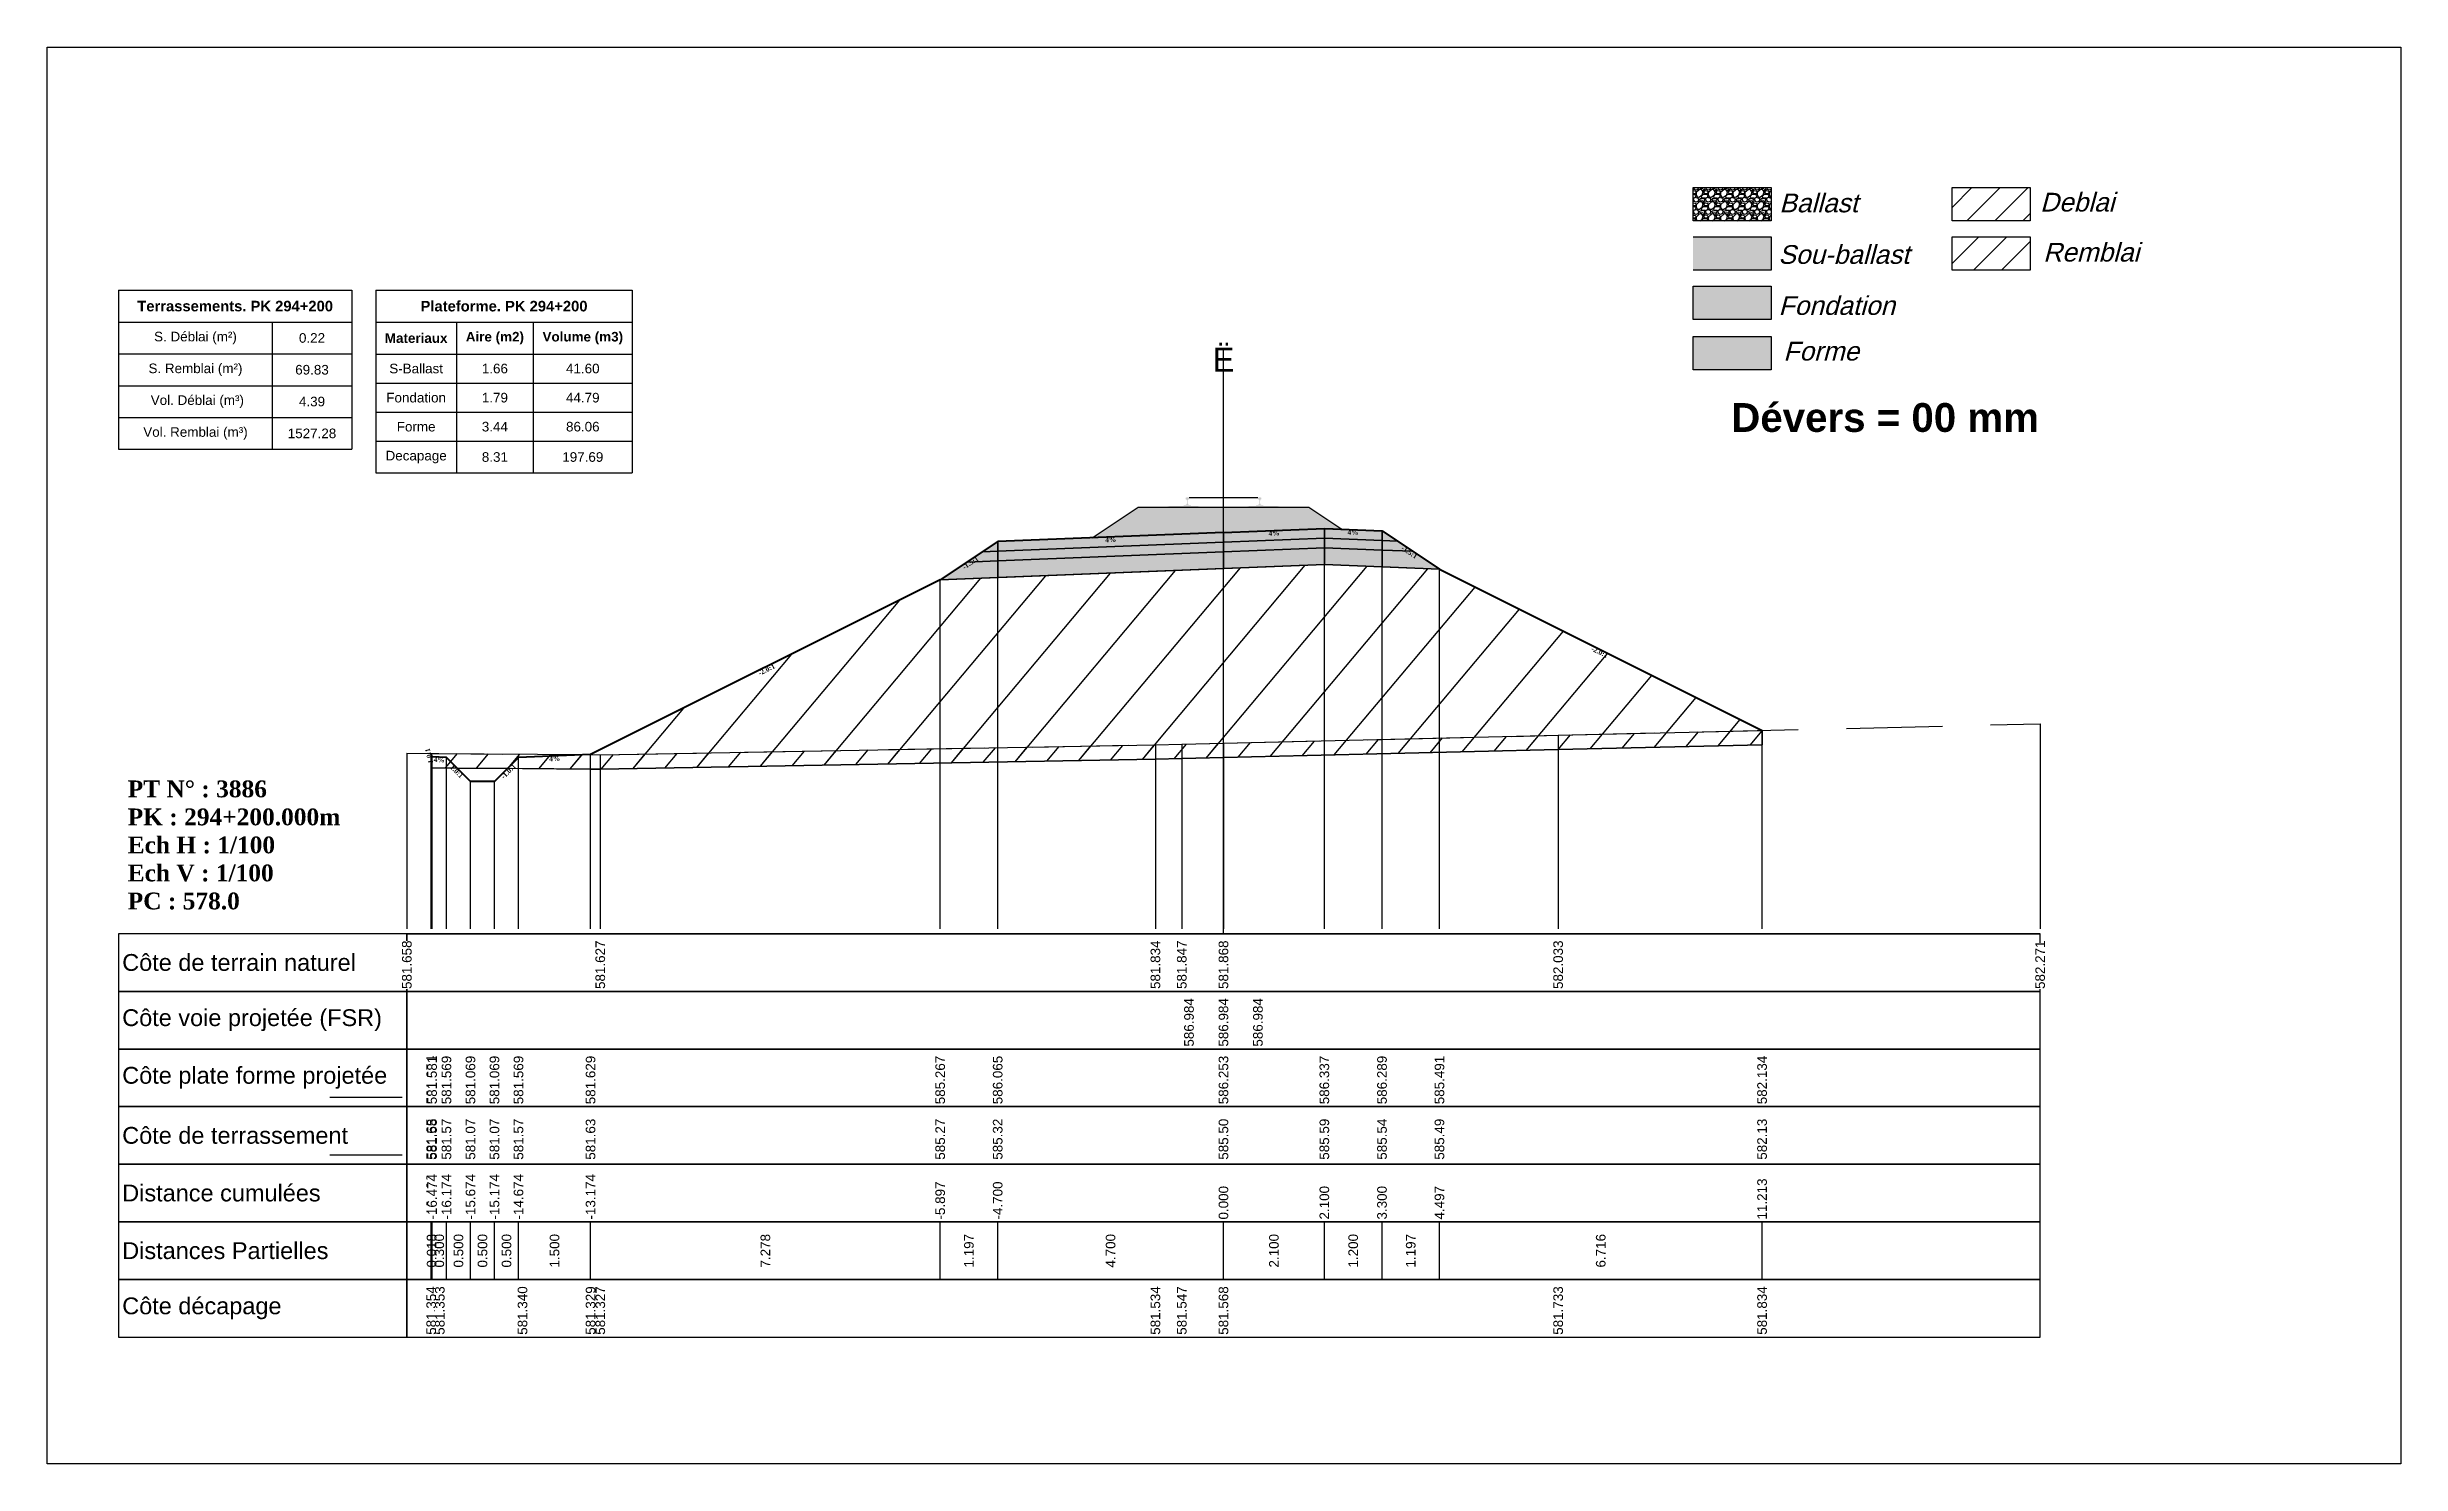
# Model space of a CAD drawing. Header units: millimetres. Extents: x 2762 to 3076, y 916 to 3305.
# Drawn here: x 2797.56 to 2846.56, y 1819.65 to 1849.15 of the extents above; entities that cross this region are included whole.
import ezdxf

# ---------------------------------------------------------------- set-up
doc = ezdxf.new("R2010")
doc.units = ezdxf.units.MM
doc.header["$LTSCALE"] = 2
doc.linetypes.add('CACHE', pattern=[9.525, 6.35, -3.175])
doc.linetypes.add('DASHED', pattern=[0.75, 0.5, -0.25])
for name, color, linetype in [('C-ANNO-TABL', 1, 'Continuous'), ('C-ANNO-TABL-TEXT', 150, 'Continuous'), ('C-ANNO-TABL-TITL', 150, 'Continuous'), ('C-ANNO-TABL-TTBL', 5, 'Continuous'), ('C-ROAD-CORR', 5, 'Continuous'), ('C-ROAD-SCTN', 7, 'Continuous')]:
    doc.layers.add(name, color=color, linetype=linetype)
doc.styles.add('ARIAL', font='arial.ttf')
doc.styles.add('C3D_Etiquette', font='romans.shx')
doc.styles.add('C3D_Profil_Travers', font='romans.shx')
doc.styles.get("Standard").update_dxf_attribs({"font": 'arial.ttf'})

msp = doc.modelspace()

# ---------------------------------------------------------------- texts
at = {"color": 7, "linetype": 'Continuous', "lineweight": -3}
for s, insert, char_height, attachment_point, style in [('{\\fWingdings|b0|i0|c2|p0;Ë}', (2822.055, 1842.384), 0.5, 8, 'C3D_Profil_Travers'), ('{\\fTimes New Roman|b1|i0|c0|p18;PT N° : 3886\\PPK : 294+200.000m\\PEch H : 1/100\\PEch V : 1/100\\PPC : 578.0}', (2799.243, 1831.184), 0.35, 7, 'C3D_Profil_Travers'), ('{\\fArial|b0|i0|c0|p34;Côte de terrain naturel}', (2799.129, 1830.084), 0.35, 4, 'C3D_Etiquette'), ('{\\fArial|b0|i0|c0|p34;Côte plate forme projetée}', (2799.129, 1827.684), 0.35, 4, 'C3D_Etiquette'), ('{\\fArial|b0|i0|c0|p34;Côte de terrassement}', (2799.129, 1826.484), 0.35, 4, 'C3D_Etiquette'), ('{\\fArial|b0|i0|c0|p34;Distance cumulées}', (2799.129, 1825.284), 0.35, 4, 'C3D_Etiquette'), ('{\\fArial|b0|i0|c0|p34;Distances Partielles}', (2799.129, 1824.084), 0.35, 4, 'C3D_Etiquette'), ('{\\fArial|b0|i0|c0|p34;Côte décapage}', (2799.129, 1822.884), 0.35, 4, 'C3D_Etiquette')]:
    msp.add_mtext(s, dxfattribs=dict(at, insert=insert, char_height=char_height, attachment_point=attachment_point, style=style))
at = {"insert": (2832.624, 1841.733), "char_height": 0.6, "attachment_point": 1}
msp.add_mtext_dynamic_manual_height_columns('{\\fArial|b1|i0|c0|p34;Dévers = 00 mm}', width=8.82587, gutter_width=1.25, heights=[0], dxfattribs=at)
at = {"color": 7, "linetype": 'Continuous', "lineweight": -3, "char_height": 0.1, "style": 'C3D_Etiquette'}
for s, insert, width, attachment_point, rotation in [('{\\fTimes New Roman|b1|i0|c0|p18;4%}', (2823.105, 1839.075), 0.37094, 2, 2.2906), ('{\\fTimes New Roman|b1|i0|c0|p18;4%}', (2824.754, 1839.093), 0.42071, 2, 357.7094), ('{\\fTimes New Roman|b1|i0|c0|p18;-1.5:1}', (2816.758, 1838.447), 0.34598, 2, 33.6901), ('{\\fTimes New Roman|b1|i0|c0|p18;4%}', (2819.705, 1838.939), 0.42071, 2, 2.2906), ('{\\fTimes New Roman|b1|i0|c0|p18;-1.5:1}', (2825.951, 1838.671), 0.34598, 2, 326.3099), ('{\\fTimes New Roman|b1|i0|c0|p18;-2.0:1}', (2829.908, 1836.593), 0.34598, 2, 333.4349), ('{\\fTimes New Roman|b1|i0|c0|p18;-2.0:1}', (2812.521, 1836.228), 0.34598, 2, 26.5651), ('{\\fTimes New Roman|b1|i0|c0|p18;1.0:1}', (2805.567, 1834.4), 0.29446, 8, 104.0362), ('{\\fTimes New Roman|b1|i0|c0|p18;4%}', (2805.73, 1834.355), 0.37094, 2, 357.7094), ('{\\fTimes New Roman|b1|i0|c0|p18;1.0:1}', (2806.127, 1834.1), 0.29001, 2, 315), ('{\\fTimes New Roman|b1|i0|c0|p18;-1.0:1}', (2807.133, 1834.1), 0.34598, 2, 45), ('{\\fTimes New Roman|b1|i0|c0|p18;4%}', (2808.13, 1834.379), 0.42071, 2, 2.2906)]:
    msp.add_mtext(s, dxfattribs=dict(at, insert=insert, width=width, attachment_point=attachment_point, rotation=rotation))
at = {"color": 7, "linetype": 'Continuous', "lineweight": -3, "insert": (2799.129, 1828.884), "char_height": 0.35, "attachment_point": 4}
msp.add_mtext('{\\fArial|b0|i0|c0|p34;Côte voie projetée (FSR)}', dxfattribs=at)
at = {"color": 7, "linetype": 'Continuous', "lineweight": -3, "char_height": 0.2, "rotation": 90, "style": 'C3D_Profil_Travers'}
for s, insert, attachment_point in [('{\\fArial|b0|i0|c0|p34;581.65}', (2805.562, 1825.979), 4), ('{\\fArial|b0|i0|c0|p34;581.58}', (2805.58, 1825.979), 4), ('{\\fArial|b0|i0|c0|p34;581.57}', (2805.88, 1825.979), 4), ('{\\fArial|b0|i0|c0|p34;581.07}', (2806.38, 1825.979), 4), ('{\\fArial|b0|i0|c0|p34;581.07}', (2806.88, 1825.979), 4), ('{\\fArial|b0|i0|c0|p34;581.57}', (2807.38, 1825.979), 4), ('{\\fArial|b0|i0|c0|p34;581.63}', (2808.88, 1825.979), 4), ('{\\fArial|b0|i0|c0|p34;585.27}', (2816.158, 1825.979), 4), ('{\\fArial|b0|i0|c0|p34;585.32}', (2817.355, 1825.979), 4), ('{\\fArial|b0|i0|c0|p34;585.50}', (2822.055, 1825.979), 4), ('{\\fArial|b0|i0|c0|p34;585.59}', (2824.155, 1825.979), 4), ('{\\fArial|b0|i0|c0|p34;585.54}', (2825.355, 1825.979), 4), ('{\\fArial|b0|i0|c0|p34;585.49}', (2826.551, 1825.979), 4), ('{\\fArial|b0|i0|c0|p34;582.13}', (2833.267, 1825.979), 4), ('{\\fArial|b0|i0|c0|p34;0.018}', (2805.571, 1824.084), 5), ('{\\fArial|b0|i0|c0|p34;0.300}', (2805.73, 1824.084), 5), ('{\\fArial|b0|i0|c0|p34;0.500}', (2806.13, 1824.084), 5), ('{\\fArial|b0|i0|c0|p34;0.500}', (2806.63, 1824.084), 5), ('{\\fArial|b0|i0|c0|p34;0.500}', (2807.13, 1824.084), 5), ('{\\fArial|b0|i0|c0|p34;1.500}', (2808.13, 1824.084), 5), ('{\\fArial|b0|i0|c0|p34;7.278}', (2812.519, 1824.084), 5), ('{\\fArial|b0|i0|c0|p34;1.197}', (2816.756, 1824.084), 5), ('{\\fArial|b0|i0|c0|p34;4.700}', (2819.705, 1824.084), 5), ('{\\fArial|b0|i0|c0|p34;2.100}', (2823.105, 1824.084), 5), ('{\\fArial|b0|i0|c0|p34;1.200}', (2824.755, 1824.084), 5), ('{\\fArial|b0|i0|c0|p34;1.197}', (2825.953, 1824.084), 5), ('{\\fArial|b0|i0|c0|p34;6.716}', (2829.909, 1824.084), 5)]:
    msp.add_mtext(s, dxfattribs=dict(at, insert=insert, attachment_point=attachment_point))
at = {"layer": 'C-ANNO-TABL-TEXT', "color": 7, "style": 'ARIAL', "oblique": 15}
for s, p in [('Ballast', (2833.624, 1845.705)), ('Deblai', (2839.054, 1845.721)), ('Sou-ballast', (2833.604, 1844.632)), ('Remblai', (2839.118, 1844.679)), ('Fondation', (2833.609, 1843.569)), ('Forme', (2833.709, 1842.619))]:
    msp.add_text(s, height=0.39, dxfattribs=at).set_placement(p)
at = {"layer": 'C-ANNO-TABL-TEXT', "color": 7, "linetype": 'Continuous', "lineweight": -3, "char_height": 0.2, "attachment_point": 5, "style": 'ARIAL'}
for s, insert in [('{\\fArial|b0|i0|c0|p34;\\C7;0.22}', (2803.08, 1843.088)), ('{\\fArial|b0|i0|c0|p34;\\C7;69.83}', (2803.08, 1842.426)), ('{\\fArial|b0|i0|c0|p34;\\C7;S-Ballast}', (2805.248, 1842.451)), ('{\\fArial|b0|i0|c0|p34;\\C7;1.66}', (2806.887, 1842.451)), ('{\\C18;\\c0;41.60}', (2808.717, 1842.451)), ('{\\fArial|b0|i0|c0|p34;\\C7;Fondation}', (2805.248, 1841.845)), ('{\\fArial|b0|i0|c0|p34;\\C7;1.79}', (2806.887, 1841.845)), ('{\\C18;\\c0;44.79}', (2808.717, 1841.845)), ('{\\fArial|b0|i0|c0|p34;\\C7;4.39}', (2803.08, 1841.764)), ('{\\fArial|b0|i0|c0|p34;\\C7;1527.28}', (2803.08, 1841.101)), ('{\\fArial|b0|i0|c0|p34;\\C7;Forme}', (2805.248, 1841.241)), ('{\\fArial|b0|i0|c0|p34;\\C7;3.44}', (2806.887, 1841.241)), ('{\\C18;\\c0;86.06}', (2808.717, 1841.241)), ('{\\fArial|b0|i0|c0|p34;\\C7;Decapage}', (2805.248, 1840.609)), ('{\\fArial|b0|i0|c0|p34;\\C7;8.31}', (2806.887, 1840.609)), ('{\\C18;\\c0;197.69}', (2808.717, 1840.609))]:
    msp.add_mtext(s, dxfattribs=dict(at, insert=insert))
at = {"layer": 'C-ANNO-TABL-TITL', "color": 7, "linetype": 'Continuous', "lineweight": -3, "attachment_point": 5, "style": 'ARIAL'}
for s, insert, char_height in [('{\\fArial|b1|i0|c0|p34;\\C18;\\c0;Plateforme. PK 294+200}', (2807.077, 1843.75), 0.22), ('{\\fArial|b1|i0|c0|p34;\\C7;Terrassements. PK 294+200}', (2801.48, 1843.751), 0.22), ('{\\fArial|b0|i0|c0|p34;\\C7;S. Déblai (m²) }', (2800.654, 1843.088), 0.2), ('{\\fArial|b1|i0|c0|p34;\\C7;Materiaux   }', (2805.248, 1843.085), 0.2), ('{\\fArial|b1|i0|c0|p34;\\C7;Aire (m2)}', (2806.887, 1843.085), 0.2), ('{\\fArial|b1|i0|c0|p34;\\C7;Volume (m3)}', (2808.717, 1843.085), 0.2), ('{\\fArial|b0|i0|c0|p34;\\C7;S. Remblai (m²) }', (2800.654, 1842.426), 0.2), ('{\\fArial|b0|i0|c0|p34;\\C7; Vol. Déblai (m³) }', (2800.654, 1841.764), 0.2), ('{\\fArial|b0|i0|c0|p34;\\C7;Vol. Remblai (m³)}', (2800.654, 1841.101), 0.2)]:
    msp.add_mtext(s, dxfattribs=dict(at, insert=insert, char_height=char_height))

# ---------------------------------------------------------------- hatches: boundary and pattern name
h = msp.add_hatch(color=11)
h.dxf.hatch_style = 1
h.paths.add_polyline_path([(2833.456, 1845.191), (2831.83, 1845.191), (2831.83, 1844.499), (2833.456, 1844.499)])
h = msp.add_hatch(color=30)
h.dxf.hatch_style = 1
h.paths.add_polyline_path([(2833.456, 1844.164), (2831.83, 1844.164), (2831.83, 1843.472), (2833.456, 1843.472)])
h = msp.add_hatch(color=83)
h.dxf.hatch_style = 1
h.paths.add_polyline_path([(2833.456, 1843.118), (2831.83, 1843.118), (2831.83, 1842.426), (2833.456, 1842.426)])
at = {"linetype": 'Continuous', "lineweight": -3}
h = msp.add_hatch(dxfattribs=at)
h.set_pattern_fill('GRAVEL', color=252, scale=0.009, style=0)
h.set_pattern_definition([(228.0128, (2819.486781, 1839.156442), (-1.8288, -2.0574), [0.030755, -3.0447435]), (184.96974, (2819.466207, 1839.133582), (2.743199999, 0.228600013), [0.0527764, -5.2248644]), (132.51045, (2819.413629, 1839.12901), (2.286, -2.5146), [0.0372133, -3.684125]), (267.2737, (2819.324475, 1839.07186), (0.2286, 4.572), [0.0480604, -4.7579794]), (292.83365, (2819.322189, 1839.023854), (-1.143, 2.7432), [0.047127, -4.6655827]), (357.2737, (2819.340477, 1838.98042), (-4.572, 0.2286), [0.0480604, -4.7579794]), (37.69424, (2819.388483, 1838.978134), (-2.9718, -2.286), [0.0635574, -6.2921804]), (72.25533, (2819.438775, 1839.016996), (1.6002, 5.0292), [0.0600048, -5.940473]), (121.42957, (2819.457063, 1839.074146), (-1.8288, 2.9718), [0.048223, -4.774099]), (175.23636, (2819.431917, 1839.115294), (2.5146, -0.2286), [0.055054, -2.697654]), (222.39744, (2819.377053, 1839.119866), (-2.7432, -2.5146), [0.071197, -7.0485095]), (138.81407, (2819.55079, 1839.069574), (-1.6002, 1.3716), [0.0243004, -2.405751]), (171.46923, (2819.532501, 1839.085576), (2.9718, -0.4572), [0.0462314, -4.5769175]), (225, (2819.48678, 1839.09243), (-3e-17, -0.2286), [0.032329, -0.29096]), (203.1986, (2819.47078, 1839.119866), (1.143, 0.4572), [0.01741, -1.723556]), (291.8014, (2819.454777, 1839.113008), (-0.2286, 0.6858), [0.024621, -1.206428]), (30.9638, (2819.46392, 1839.090148), (0.6858, 0.4572), [0.039989, -1.292967]), (161.565, (2819.49821, 1839.11072), (0.4572, -0.2286), [0.028916, -0.693981]), (16.38954, (2819.322189, 1839.113008), (2.286, 0.6858), [0.040508, -4.0102944]), (70.34618, (2819.361051, 1839.124438), (-0.9144, -2.5146), [0.033984, -3.3643994]), (293.1986, (2819.49821, 1839.156442), (-0.4572, 1.143), [0.034819, -1.7061465]), (343.61046, (2819.511927, 1839.124438), (-2.286, 0.6858), [0.040508, -4.0102944]), (339.44395, (2819.32219, 1838.971276), (-1.143, 0.4572), [0.039063, -1.914096]), (294.77514, (2819.358765, 1838.95756), (-1.143, 2.5146), [0.0327305, -3.2403234]), (66.8014, (2819.500497, 1838.927842), (0.4572, 1.143), [0.034819, -1.7061465]), (17.35402, (2819.514213, 1838.959846), (-2.9718, -0.9144), [0.0383204, -3.793714]), (69.44395, (2819.388483, 1838.927842), (-0.4572, -1.143), [0.0195316, -1.933628]), (101.3099, (2819.48678, 1838.92784), (-0.2286, 0.9144), [0.011656, -1.1539795]), (165.9638, (2819.484495, 1838.93927), (0.6858, -0.2286), [0.047127, -0.895415]), (186.009, (2819.438775, 1838.950702), (2.286, 0.2286), [0.043674, -4.323723]), (303.69, (2819.46392, 1839.069574), (-0.2286, 0.4572), [0.032969, -0.79126]), (353.15723, (2819.482209, 1839.042142), (3.8862, -0.4572), [0.05756, -5.698441]), (60.9454, (2819.53936, 1839.035284), (-0.9144, -1.6002), [0.023536, -2.330045]), (90, (2819.5508, 1839.05586), (-0.2286, 0.2286), [0.013716, -0.214884]), (120.25644, (2819.434203, 1838.95756), (0.9144, -1.6002), [0.031758, -3.1440547]), (48.0128, (2819.418201, 1838.984992), (1.8288, 2.0574), [0.06151, -3.0139886]), (0, (2819.45935, 1839.03071), (0.2286, 0.2286), [0.059436, -0.169164]), (325.30485, (2819.518785, 1839.030712), (2.286, -1.6002), [0.036145, -3.5783385]), (254.0546, (2819.548503, 1839.010138), (-0.2286, -0.9144), [0.033285, -1.6309485]), (207.64598, (2819.539359, 1838.978134), (-4.3434, -2.286), [0.054193, -5.365122]), (175.42608, (2819.491353, 1838.952988), (-2.9718, 0.2286), [0.0573327, -5.675926])])
h.paths.add_polyline_path([(2819.322, 1838.928), (2820.28, 1839.566), (2823.83, 1839.566), (2824.519, 1839.107), (2824.155, 1839.121)])
msp.add_hatch(color=254, dxfattribs=at).paths.add_polyline_path([(2820.837, 1839.385), (2820.837, 1839.57), (2820.952, 1839.591), (2821.3, 1839.591), (2821.3, 1839.596), (2821.226, 1839.596), (2821.226, 1839.606), (2821.227, 1839.607), (2821.229, 1839.608), (2821.23, 1839.608), (2821.25, 1839.61), (2821.253, 1839.61), (2821.256, 1839.611), (2821.284, 1839.622), (2821.287, 1839.623), (2821.288, 1839.624), (2821.289, 1839.626), (2821.29, 1839.63), (2821.291, 1839.637), (2821.292, 1839.646), (2821.293, 1839.657), (2821.293, 1839.68), (2821.292, 1839.696), (2821.292, 1839.703), (2821.291, 1839.709), (2821.29, 1839.713), (2821.29, 1839.715), (2821.289, 1839.718), (2821.288, 1839.72), (2821.287, 1839.722), (2821.286, 1839.723), (2821.285, 1839.724), (2821.269, 1839.729), (2821.267, 1839.731), (2821.266, 1839.732), (2821.265, 1839.733), (2821.265, 1839.736), (2821.265, 1839.754), (2821.266, 1839.758), (2821.267, 1839.761), (2821.269, 1839.763), (2821.271, 1839.764), (2821.274, 1839.766), (2821.275, 1839.766), (2821.279, 1839.767), (2821.283, 1839.767), (2821.286, 1839.768), (2821.29, 1839.768), (2821.295, 1839.768), (2821.298, 1839.768), (2821.301, 1839.768), (2821.305, 1839.768), (2821.308, 1839.768), (2821.312, 1839.768), (2821.317, 1839.768), (2821.32, 1839.767), (2821.324, 1839.767), (2821.328, 1839.766), (2821.329, 1839.766), (2821.331, 1839.764), (2821.334, 1839.763), (2821.336, 1839.761), (2821.337, 1839.758), (2821.337, 1839.754), (2821.337, 1839.736), (2821.337, 1839.733), (2821.337, 1839.732), (2821.336, 1839.731), (2821.334, 1839.729), (2821.318, 1839.724), (2821.317, 1839.723), (2821.315, 1839.722), (2821.314, 1839.72), (2821.314, 1839.718), (2821.313, 1839.715), (2821.312, 1839.713), (2821.312, 1839.709), (2821.311, 1839.703), (2821.31, 1839.696), (2821.31, 1839.68), (2821.31, 1839.657), (2821.311, 1839.646), (2821.312, 1839.637), (2821.313, 1839.63), (2821.314, 1839.626), (2821.315, 1839.624), (2821.316, 1839.623), (2821.318, 1839.622), (2821.347, 1839.611), (2821.35, 1839.61), (2821.353, 1839.61), (2821.373, 1839.608), (2821.374, 1839.608), (2821.375, 1839.607), (2821.376, 1839.606), (2821.376, 1839.596), (2821.302, 1839.596), (2821.302, 1839.591), (2821.506, 1839.591), (2821.638, 1839.56), (2822.472, 1839.56), (2822.603, 1839.591), (2822.807, 1839.591), (2822.807, 1839.596), (2822.733, 1839.596), (2822.733, 1839.606), (2822.734, 1839.607), (2822.736, 1839.608), (2822.737, 1839.608), (2822.757, 1839.61), (2822.76, 1839.61), (2822.763, 1839.611), (2822.791, 1839.622), (2822.794, 1839.623), (2822.795, 1839.624), (2822.796, 1839.626), (2822.797, 1839.63), (2822.798, 1839.637), (2822.799, 1839.646), (2822.8, 1839.657), (2822.8, 1839.68), (2822.799, 1839.696), (2822.799, 1839.703), (2822.798, 1839.709), (2822.797, 1839.713), (2822.797, 1839.715), (2822.796, 1839.718), (2822.795, 1839.72), (2822.794, 1839.722), (2822.793, 1839.723), (2822.792, 1839.724), (2822.776, 1839.729), (2822.774, 1839.731), (2822.773, 1839.732), (2822.772, 1839.733), (2822.772, 1839.736), (2822.772, 1839.754), (2822.773, 1839.758), (2822.774, 1839.761), (2822.776, 1839.763), (2822.778, 1839.764), (2822.781, 1839.766), (2822.782, 1839.766), (2822.786, 1839.767), (2822.79, 1839.767), (2822.793, 1839.768), (2822.797, 1839.768), (2822.802, 1839.768), (2822.805, 1839.768), (2822.808, 1839.768), (2822.812, 1839.768), (2822.815, 1839.768), (2822.819, 1839.768), (2822.824, 1839.768), (2822.827, 1839.767), (2822.831, 1839.767), (2822.835, 1839.766), (2822.836, 1839.766), (2822.838, 1839.764), (2822.841, 1839.763), (2822.843, 1839.761), (2822.844, 1839.758), (2822.844, 1839.754), (2822.844, 1839.736), (2822.844, 1839.733), (2822.844, 1839.732), (2822.843, 1839.731), (2822.841, 1839.729), (2822.825, 1839.724), (2822.824, 1839.723), (2822.822, 1839.722), (2822.821, 1839.72), (2822.821, 1839.718), (2822.82, 1839.715), (2822.819, 1839.713), (2822.819, 1839.709), (2822.818, 1839.703), (2822.817, 1839.696), (2822.817, 1839.68), (2822.817, 1839.657), (2822.818, 1839.646), (2822.819, 1839.637), (2822.82, 1839.63), (2822.821, 1839.626), (2822.822, 1839.624), (2822.823, 1839.623), (2822.825, 1839.622), (2822.854, 1839.611), (2822.857, 1839.61), (2822.86, 1839.61), (2822.88, 1839.608), (2822.881, 1839.608), (2822.882, 1839.607), (2822.883, 1839.606), (2822.883, 1839.596), (2822.809, 1839.596), (2822.809, 1839.591), (2823.157, 1839.591), (2823.272, 1839.57), (2823.272, 1839.385)])
h = msp.add_hatch(color=11, dxfattribs=at)
h.paths.add_polyline_path([(2825.355, 1838.873), (2825.355, 1839.073), (2825.674, 1838.86)])
h.paths.add_polyline_path([(2824.155, 1838.921), (2824.155, 1839.121), (2825.355, 1839.073), (2825.355, 1838.873)])
h.paths.add_polyline_path([(2822.055, 1838.837), (2822.055, 1839.037), (2824.155, 1839.121), (2824.155, 1838.921)])
h.paths.add_polyline_path([(2817.355, 1838.649), (2817.355, 1838.849), (2822.055, 1839.037), (2822.055, 1838.837)])
h.paths.add_polyline_path([(2817.035, 1838.636), (2817.355, 1838.849), (2817.355, 1838.649)])
h = msp.add_hatch(color=83, dxfattribs=at)
h.paths.add_polyline_path([(2825.355, 1838.323), (2825.355, 1838.673), (2825.993, 1838.648), (2826.551, 1838.275)])
h.paths.add_polyline_path([(2824.155, 1838.371), (2824.155, 1838.721), (2825.355, 1838.673), (2825.355, 1838.323)])
h.paths.add_polyline_path([(2822.055, 1838.287), (2822.055, 1838.637), (2824.155, 1838.721), (2824.155, 1838.371)])
h.paths.add_polyline_path([(2817.355, 1838.099), (2817.355, 1838.449), (2822.055, 1838.637), (2822.055, 1838.287)])
h.paths.add_polyline_path([(2816.158, 1838.051), (2816.716, 1838.424), (2817.355, 1838.449), (2817.355, 1838.099)])
h = msp.add_hatch(color=30, dxfattribs=at)
h.paths.add_polyline_path([(2825.355, 1838.673), (2825.355, 1838.873), (2825.674, 1838.86), (2825.993, 1838.648)])
h.paths.add_polyline_path([(2824.155, 1838.721), (2824.155, 1838.921), (2825.355, 1838.873), (2825.355, 1838.673)])
h.paths.add_polyline_path([(2822.055, 1838.637), (2822.055, 1838.837), (2824.155, 1838.921), (2824.155, 1838.721)])
h.paths.add_polyline_path([(2817.355, 1838.449), (2817.355, 1838.649), (2822.055, 1838.837), (2822.055, 1838.637)])
h.paths.add_polyline_path([(2816.716, 1838.424), (2817.035, 1838.636), (2817.355, 1838.649), (2817.355, 1838.449)])
h = msp.add_hatch(dxfattribs=at)
h.set_pattern_fill('_U', color=3, angle=50, style=0, pattern_type=0)
h.set_pattern_definition([(50, (2807.1537, 1834.1259), (-0.766044, 0.642788), [])])
h.paths.add_polyline_path([(2807.154, 1834.126), (2807.38, 1834.353), (2808.88, 1834.413), (2816.158, 1838.051), (2824.155, 1838.371), (2826.551, 1838.275), (2833.267, 1834.917), (2833.267, 1834.617), (2829.022, 1834.517), (2821.187, 1834.331), (2820.638, 1834.318), (2809.082, 1834.111)])
h.paths.add_polyline_path([(2805.562, 1834.138), (2805.562, 1834.438), (2805.58, 1834.365), (2805.88, 1834.353), (2806.099, 1834.134)])
h = msp.add_hatch(dxfattribs=at)
h.set_pattern_fill('_U', color=150, scale=0.5, angle=50, style=0, pattern_type=0)
h.set_pattern_definition([(50, (2807.1537, 1834.1259), (-0.383022, 0.321394), [])])
h.paths.add_polyline_path([(2807.154, 1834.126), (2807.38, 1834.353), (2808.88, 1834.413), (2809.082, 1834.411), (2820.638, 1834.618), (2821.187, 1834.631), (2829.022, 1834.817), (2833.267, 1834.917), (2833.267, 1834.617), (2829.022, 1834.517), (2821.187, 1834.331), (2820.638, 1834.318), (2809.082, 1834.111)])
h.paths.add_polyline_path([(2805.562, 1834.438), (2808.88, 1834.413), (2807.38, 1834.353), (2807.154, 1834.126), (2806.099, 1834.134), (2805.88, 1834.353), (2805.58, 1834.365)])
h.paths.add_polyline_path([(2805.562, 1834.138), (2805.562, 1834.438), (2805.58, 1834.365), (2805.88, 1834.353), (2806.099, 1834.134)])

# ---------------------------------------------------------------- linework, layer by layer
for p, q in [((2831.83, 1846.219), (2833.456, 1846.219)), ((2831.83, 1846.219), (2833.456, 1846.219)), ((2831.83, 1845.527), (2831.83, 1846.219)), ((2833.456, 1846.219), (2833.456, 1845.527)), ((2833.456, 1846.219), (2833.456, 1845.527)), ((2837.223, 1846.219), (2838.849, 1846.219)), ((2837.223, 1845.527), (2837.223, 1846.219)), ((2838.849, 1846.219), (2838.849, 1845.527)), ((2833.456, 1845.527), (2831.83, 1845.527)), ((2833.456, 1845.527), (2831.83, 1845.527)), ((2838.849, 1845.527), (2837.223, 1845.527)), ((2831.83, 1845.191), (2833.456, 1845.191)), ((2833.456, 1845.191), (2833.456, 1844.499)), ((2837.223, 1845.191), (2838.849, 1845.191)), ((2837.223, 1844.499), (2837.223, 1845.191)), ((2838.849, 1845.191), (2838.849, 1844.499)), ((2833.456, 1844.499), (2831.83, 1844.499)), ((2838.849, 1844.499), (2837.223, 1844.499)), ((2831.83, 1844.164), (2833.456, 1844.164)), ((2831.83, 1843.472), (2831.83, 1844.164)), ((2833.456, 1844.164), (2833.456, 1843.472)), ((2833.456, 1843.472), (2831.83, 1843.472)), ((2831.83, 1843.118), (2833.456, 1843.118)), ((2831.83, 1842.426), (2831.83, 1843.118)), ((2833.456, 1843.118), (2833.456, 1842.426)), ((2833.456, 1842.426), (2831.83, 1842.426))]:
    msp.add_line(p, q)
at = {"linetype": 'Continuous'}
for p, q in [((2831.833, 1846.172), (2831.83, 1846.173)), ((2831.83, 1846.17), (2831.833, 1846.172)), ((2831.87, 1846.144), (2831.83, 1846.15)), ((2831.83, 1846.104), (2831.88, 1846.098)), ((2831.83, 1846.083), (2831.856, 1846.083)), ((2831.882, 1846.019), (2831.83, 1845.992)), ((2831.833, 1845.918), (2831.83, 1845.919)), ((2831.83, 1845.916), (2831.833, 1845.918)), ((2831.87, 1845.89), (2831.83, 1845.896)), ((2831.83, 1845.85), (2831.88, 1845.844)), ((2831.834, 1845.969), (2831.849, 1845.934)), ((2831.835, 1845.969), (2831.851, 1846.005)), ((2831.836, 1846.219), (2831.849, 1846.188)), ((2831.848, 1846.188), (2831.891, 1846.175)), ((2831.848, 1845.934), (2831.891, 1845.921)), ((2831.851, 1846.005), (2831.892, 1846.018)), ((2831.855, 1846.086), (2831.889, 1846.063)), ((2831.855, 1845.832), (2831.889, 1845.809)), ((2831.893, 1846.128), (2831.872, 1846.145)), ((2831.893, 1845.874), (2831.872, 1845.891)), ((2831.879, 1846.088), (2831.892, 1846.111)), ((2831.889, 1846.061), (2831.879, 1846.025)), ((2831.879, 1845.834), (2831.892, 1845.857)), ((2831.891, 1846.175), (2831.935, 1846.188)), ((2831.891, 1846.016), (2831.932, 1846.001)), ((2831.891, 1845.921), (2831.935, 1845.934)), ((2831.894, 1846.129), (2831.892, 1846.076)), ((2831.892, 1846.111), (2831.892, 1846.127)), ((2831.892, 1846.076), (2831.912, 1846.028)), ((2831.894, 1845.875), (2831.892, 1845.822)), ((2831.892, 1845.857), (2831.892, 1845.873)), ((2831.959, 1846.175), (2831.9, 1846.122)), ((2831.959, 1845.921), (2831.9, 1845.868)), ((2831.912, 1846.025), (2831.965, 1846.022)), ((2831.931, 1846.003), (2831.946, 1845.97)), ((2831.935, 1846.187), (2831.946, 1846.219)), ((2831.935, 1845.933), (2831.948, 1845.969)), ((2832.012, 1846.175), (2831.951, 1846.18)), ((2832.012, 1845.921), (2831.951, 1845.926)), ((2831.992, 1845.939), (2831.964, 1845.969)), ((2831.965, 1846.025), (2832.021, 1846.068)), ((2831.965, 1845.969), (2831.973, 1845.989)), ((2831.992, 1846.193), (2831.968, 1846.219)), ((2832.021, 1845.989), (2831.973, 1845.984)), ((2832.035, 1846.199), (2831.977, 1846.194)), ((2832.035, 1845.945), (2831.977, 1845.94)), ((2831.999, 1846.033), (2832.044, 1846.083)), ((2832.018, 1846.003), (2832, 1846.034)), ((2832.039, 1846.131), (2832.011, 1846.176)), ((2832.039, 1845.877), (2832.011, 1845.922)), ((2832.08, 1845.999), (2832.016, 1846.004)), ((2832.021, 1846.068), (2832.041, 1846.132)), ((2832.072, 1845.982), (2832.021, 1845.994)), ((2832.021, 1845.814), (2832.041, 1845.878)), ((2832.038, 1846.175), (2832.048, 1846.15)), ((2832.038, 1845.921), (2832.048, 1845.896)), ((2832.057, 1846.183), (2832.039, 1846.176)), ((2832.057, 1845.929), (2832.039, 1845.922)), ((2832.044, 1846.083), (2832.11, 1846.083)), ((2832.049, 1846.149), (2832.087, 1846.172)), ((2832.074, 1846.152), (2832.049, 1846.127)), ((2832.049, 1846.127), (2832.069, 1846.096)), ((2832.049, 1845.895), (2832.087, 1845.918)), ((2832.074, 1845.898), (2832.049, 1845.873)), ((2832.049, 1845.873), (2832.069, 1845.842)), ((2832.069, 1846.219), (2832.051, 1846.198)), ((2832.069, 1846.219), (2832.051, 1846.198)), ((2832.074, 1845.97), (2832.051, 1845.944)), ((2832.087, 1846.172), (2832.056, 1846.182)), ((2832.087, 1845.918), (2832.056, 1845.928)), ((2832.07, 1846.106), (2832.134, 1846.098)), ((2832.07, 1845.852), (2832.134, 1845.844)), ((2832.074, 1845.969), (2832.072, 1845.982)), ((2832.124, 1846.144), (2832.074, 1846.151)), ((2832.124, 1846.144), (2832.074, 1846.151)), ((2832.124, 1845.89), (2832.074, 1845.897)), ((2832.136, 1846.019), (2832.083, 1845.991)), ((2832.088, 1845.969), (2832.103, 1845.934)), ((2832.089, 1845.969), (2832.105, 1846.005)), ((2832.09, 1846.219), (2832.103, 1846.188)), ((2832.09, 1846.219), (2832.103, 1846.188)), ((2832.102, 1846.188), (2832.145, 1846.175)), ((2832.102, 1846.188), (2832.145, 1846.175)), ((2832.102, 1845.934), (2832.145, 1845.921)), ((2832.105, 1846.005), (2832.146, 1846.018)), ((2832.109, 1846.086), (2832.143, 1846.063)), ((2832.109, 1845.832), (2832.143, 1845.809)), ((2832.147, 1846.128), (2832.126, 1846.145)), ((2832.147, 1846.128), (2832.126, 1846.145)), ((2832.147, 1845.874), (2832.126, 1845.891)), ((2832.133, 1846.088), (2832.146, 1846.111)), ((2832.143, 1846.061), (2832.133, 1846.025)), ((2832.133, 1845.834), (2832.146, 1845.857)), ((2832.145, 1846.175), (2832.189, 1846.188)), ((2832.145, 1846.175), (2832.189, 1846.188)), ((2832.145, 1846.016), (2832.186, 1846.001)), ((2832.145, 1845.921), (2832.189, 1845.934)), ((2832.148, 1846.129), (2832.146, 1846.076)), ((2832.148, 1846.129), (2832.146, 1846.076)), ((2832.146, 1846.111), (2832.146, 1846.127)), ((2832.146, 1846.111), (2832.146, 1846.127)), ((2832.146, 1846.076), (2832.166, 1846.028)), ((2832.148, 1845.875), (2832.146, 1845.822)), ((2832.146, 1845.857), (2832.146, 1845.873)), ((2832.213, 1846.175), (2832.154, 1846.122)), ((2832.213, 1846.175), (2832.154, 1846.122)), ((2832.213, 1845.921), (2832.154, 1845.868)), ((2832.166, 1846.025), (2832.219, 1846.022)), ((2832.185, 1846.003), (2832.2, 1845.97)), ((2832.189, 1846.187), (2832.2, 1846.219)), ((2832.189, 1846.187), (2832.2, 1846.219)), ((2832.189, 1845.933), (2832.202, 1845.969)), ((2832.266, 1846.175), (2832.205, 1846.18)), ((2832.266, 1846.175), (2832.205, 1846.18)), ((2832.266, 1845.921), (2832.205, 1845.926)), ((2832.246, 1845.939), (2832.218, 1845.969)), ((2832.219, 1846.025), (2832.275, 1846.068)), ((2832.219, 1846.025), (2832.275, 1846.068)), ((2832.219, 1845.969), (2832.227, 1845.989)), ((2832.246, 1846.193), (2832.222, 1846.219)), ((2832.246, 1846.193), (2832.222, 1846.219)), ((2832.275, 1845.989), (2832.227, 1845.984)), ((2832.289, 1846.199), (2832.231, 1846.194)), ((2832.289, 1846.199), (2832.231, 1846.194)), ((2832.289, 1845.945), (2832.231, 1845.94)), ((2832.253, 1846.033), (2832.298, 1846.083)), ((2832.253, 1846.033), (2832.298, 1846.083)), ((2832.272, 1846.003), (2832.254, 1846.034)), ((2832.272, 1846.003), (2832.254, 1846.034)), ((2832.293, 1846.131), (2832.265, 1846.176)), ((2832.293, 1846.131), (2832.265, 1846.176)), ((2832.293, 1845.877), (2832.265, 1845.922)), ((2832.334, 1845.999), (2832.27, 1846.004)), ((2832.334, 1845.999), (2832.27, 1846.004)), ((2832.275, 1846.068), (2832.295, 1846.132)), ((2832.275, 1846.068), (2832.295, 1846.132)), ((2832.326, 1845.982), (2832.275, 1845.994)), ((2832.326, 1845.982), (2832.275, 1845.994)), ((2832.275, 1845.814), (2832.295, 1845.878)), ((2832.292, 1846.175), (2832.302, 1846.15)), ((2832.292, 1846.175), (2832.302, 1846.15)), ((2832.292, 1845.921), (2832.302, 1845.896)), ((2832.311, 1846.183), (2832.293, 1846.176)), ((2832.311, 1846.183), (2832.293, 1846.176)), ((2832.311, 1845.929), (2832.293, 1845.922)), ((2832.298, 1846.083), (2832.364, 1846.083)), ((2832.298, 1846.083), (2832.364, 1846.083)), ((2832.303, 1846.149), (2832.341, 1846.172)), ((2832.303, 1846.149), (2832.341, 1846.172)), ((2832.328, 1846.152), (2832.303, 1846.127)), ((2832.328, 1846.152), (2832.303, 1846.127)), ((2832.303, 1846.127), (2832.323, 1846.096)), ((2832.303, 1846.127), (2832.323, 1846.096)), ((2832.303, 1845.895), (2832.341, 1845.918)), ((2832.328, 1845.898), (2832.303, 1845.873)), ((2832.303, 1845.873), (2832.323, 1845.842)), ((2832.323, 1846.219), (2832.305, 1846.198)), ((2832.323, 1846.219), (2832.305, 1846.198)), ((2832.328, 1845.97), (2832.305, 1845.944)), ((2832.328, 1845.97), (2832.305, 1845.944)), ((2832.341, 1846.172), (2832.31, 1846.182)), ((2832.341, 1846.172), (2832.31, 1846.182)), ((2832.341, 1845.918), (2832.31, 1845.928)), ((2832.324, 1846.106), (2832.388, 1846.098)), ((2832.324, 1846.106), (2832.388, 1846.098)), ((2832.324, 1845.852), (2832.388, 1845.844)), ((2832.328, 1845.969), (2832.326, 1845.982)), ((2832.328, 1845.969), (2832.326, 1845.982)), ((2832.378, 1846.144), (2832.328, 1846.151)), ((2832.378, 1846.144), (2832.328, 1846.151)), ((2832.378, 1845.89), (2832.328, 1845.897)), ((2832.39, 1846.019), (2832.337, 1845.991)), ((2832.39, 1846.019), (2832.337, 1845.991)), ((2832.342, 1845.969), (2832.357, 1845.934)), ((2832.342, 1845.969), (2832.357, 1845.934)), ((2832.343, 1845.969), (2832.359, 1846.005)), ((2832.343, 1845.969), (2832.359, 1846.005)), ((2832.344, 1846.219), (2832.357, 1846.188)), ((2832.344, 1846.219), (2832.357, 1846.188)), ((2832.356, 1846.188), (2832.399, 1846.175)), ((2832.356, 1846.188), (2832.399, 1846.175)), ((2832.356, 1845.934), (2832.399, 1845.921)), ((2832.356, 1845.934), (2832.399, 1845.921)), ((2832.359, 1846.005), (2832.4, 1846.018)), ((2832.359, 1846.005), (2832.4, 1846.018)), ((2832.363, 1846.086), (2832.397, 1846.063)), ((2832.363, 1846.086), (2832.397, 1846.063)), ((2832.363, 1845.832), (2832.397, 1845.809)), ((2832.401, 1846.128), (2832.38, 1846.145)), ((2832.401, 1846.128), (2832.38, 1846.145)), ((2832.401, 1845.874), (2832.38, 1845.891)), ((2832.387, 1846.088), (2832.4, 1846.111)), ((2832.387, 1846.088), (2832.4, 1846.111)), ((2832.397, 1846.061), (2832.387, 1846.025)), ((2832.397, 1846.061), (2832.387, 1846.025)), ((2832.387, 1845.834), (2832.4, 1845.857)), ((2832.399, 1846.175), (2832.443, 1846.188)), ((2832.399, 1846.175), (2832.443, 1846.188)), ((2832.399, 1846.016), (2832.44, 1846.001)), ((2832.399, 1846.016), (2832.44, 1846.001)), ((2832.399, 1845.921), (2832.443, 1845.934)), ((2832.399, 1845.921), (2832.443, 1845.934)), ((2832.402, 1846.129), (2832.4, 1846.076)), ((2832.402, 1846.129), (2832.4, 1846.076)), ((2832.4, 1846.111), (2832.4, 1846.127)), ((2832.4, 1846.111), (2832.4, 1846.127)), ((2832.4, 1846.076), (2832.42, 1846.028)), ((2832.4, 1846.076), (2832.42, 1846.028)), ((2832.402, 1845.875), (2832.4, 1845.822)), ((2832.4, 1845.857), (2832.4, 1845.873)), ((2832.467, 1846.175), (2832.408, 1846.122)), ((2832.467, 1846.175), (2832.408, 1846.122)), ((2832.467, 1845.921), (2832.408, 1845.868)), ((2832.467, 1845.921), (2832.408, 1845.868)), ((2832.42, 1846.025), (2832.473, 1846.022)), ((2832.42, 1846.025), (2832.473, 1846.022)), ((2832.439, 1846.003), (2832.454, 1845.97)), ((2832.439, 1846.003), (2832.454, 1845.97)), ((2832.443, 1846.187), (2832.454, 1846.219)), ((2832.443, 1846.187), (2832.454, 1846.219)), ((2832.443, 1845.933), (2832.456, 1845.969)), ((2832.443, 1845.933), (2832.456, 1845.969)), ((2832.52, 1846.175), (2832.459, 1846.18)), ((2832.52, 1846.175), (2832.459, 1846.18)), ((2832.52, 1845.921), (2832.459, 1845.926)), ((2832.52, 1845.921), (2832.459, 1845.926)), ((2832.5, 1845.939), (2832.472, 1845.969)), ((2832.5, 1845.939), (2832.472, 1845.969)), ((2832.473, 1846.025), (2832.529, 1846.068)), ((2832.473, 1846.025), (2832.529, 1846.068)), ((2832.473, 1845.969), (2832.481, 1845.989)), ((2832.473, 1845.969), (2832.481, 1845.989)), ((2832.5, 1846.193), (2832.476, 1846.219)), ((2832.5, 1846.193), (2832.476, 1846.219)), ((2832.529, 1845.989), (2832.481, 1845.984)), ((2832.529, 1845.989), (2832.481, 1845.984)), ((2832.543, 1846.199), (2832.485, 1846.194)), ((2832.543, 1846.199), (2832.485, 1846.194)), ((2832.543, 1845.945), (2832.485, 1845.94)), ((2832.543, 1845.945), (2832.485, 1845.94)), ((2832.507, 1846.033), (2832.552, 1846.083)), ((2832.507, 1846.033), (2832.552, 1846.083)), ((2832.526, 1846.003), (2832.508, 1846.034)), ((2832.526, 1846.003), (2832.508, 1846.034)), ((2832.547, 1846.131), (2832.519, 1846.176)), ((2832.547, 1846.131), (2832.519, 1846.176)), ((2832.547, 1845.877), (2832.519, 1845.922)), ((2832.547, 1845.877), (2832.519, 1845.922)), ((2832.588, 1845.999), (2832.524, 1846.004)), ((2832.588, 1845.999), (2832.524, 1846.004)), ((2832.529, 1846.068), (2832.549, 1846.132)), ((2832.529, 1846.068), (2832.549, 1846.132)), ((2832.58, 1845.982), (2832.529, 1845.994)), ((2832.58, 1845.982), (2832.529, 1845.994)), ((2832.529, 1845.814), (2832.549, 1845.878)), ((2832.529, 1845.814), (2832.549, 1845.878)), ((2832.546, 1846.175), (2832.556, 1846.15)), ((2832.546, 1846.175), (2832.556, 1846.15)), ((2832.546, 1845.921), (2832.556, 1845.896)), ((2832.546, 1845.921), (2832.556, 1845.896)), ((2832.565, 1846.183), (2832.547, 1846.176)), ((2832.565, 1846.183), (2832.547, 1846.176)), ((2832.565, 1845.929), (2832.547, 1845.922)), ((2832.565, 1845.929), (2832.547, 1845.922)), ((2832.552, 1846.083), (2832.618, 1846.083)), ((2832.552, 1846.083), (2832.618, 1846.083)), ((2832.557, 1846.149), (2832.595, 1846.172)), ((2832.557, 1846.149), (2832.595, 1846.172)), ((2832.582, 1846.152), (2832.557, 1846.127)), ((2832.582, 1846.152), (2832.557, 1846.127)), ((2832.557, 1846.127), (2832.577, 1846.096)), ((2832.557, 1846.127), (2832.577, 1846.096)), ((2832.557, 1845.895), (2832.595, 1845.918)), ((2832.557, 1845.895), (2832.595, 1845.918)), ((2832.582, 1845.898), (2832.557, 1845.873)), ((2832.582, 1845.898), (2832.557, 1845.873)), ((2832.557, 1845.873), (2832.577, 1845.842)), ((2832.557, 1845.873), (2832.577, 1845.842)), ((2832.577, 1846.219), (2832.559, 1846.198)), ((2832.577, 1846.219), (2832.559, 1846.198)), ((2832.582, 1845.97), (2832.559, 1845.944)), ((2832.582, 1845.97), (2832.559, 1845.944)), ((2832.595, 1846.172), (2832.564, 1846.182)), ((2832.595, 1846.172), (2832.564, 1846.182)), ((2832.595, 1845.918), (2832.564, 1845.928)), ((2832.595, 1845.918), (2832.564, 1845.928)), ((2832.578, 1846.106), (2832.642, 1846.098)), ((2832.578, 1846.106), (2832.642, 1846.098)), ((2832.578, 1845.852), (2832.642, 1845.844)), ((2832.578, 1845.852), (2832.642, 1845.844)), ((2832.582, 1845.969), (2832.58, 1845.982)), ((2832.582, 1845.969), (2832.58, 1845.982)), ((2832.632, 1846.144), (2832.582, 1846.151)), ((2832.632, 1846.144), (2832.582, 1846.151)), ((2832.632, 1845.89), (2832.582, 1845.897)), ((2832.632, 1845.89), (2832.582, 1845.897)), ((2832.644, 1846.019), (2832.591, 1845.991)), ((2832.644, 1846.019), (2832.591, 1845.991)), ((2832.596, 1845.969), (2832.611, 1845.934)), ((2832.596, 1845.969), (2832.611, 1845.934)), ((2832.597, 1845.969), (2832.613, 1846.005)), ((2832.597, 1845.969), (2832.613, 1846.005)), ((2832.598, 1846.219), (2832.611, 1846.188)), ((2832.598, 1846.219), (2832.611, 1846.188)), ((2832.61, 1846.188), (2832.653, 1846.175)), ((2832.61, 1846.188), (2832.653, 1846.175)), ((2832.61, 1845.934), (2832.653, 1845.921)), ((2832.61, 1845.934), (2832.653, 1845.921)), ((2832.613, 1846.005), (2832.654, 1846.018)), ((2832.613, 1846.005), (2832.654, 1846.018)), ((2832.617, 1846.086), (2832.651, 1846.063)), ((2832.617, 1846.086), (2832.651, 1846.063)), ((2832.617, 1845.832), (2832.651, 1845.809)), ((2832.617, 1845.832), (2832.651, 1845.809)), ((2832.655, 1846.128), (2832.634, 1846.145)), ((2832.655, 1846.128), (2832.634, 1846.145)), ((2832.655, 1845.874), (2832.634, 1845.891)), ((2832.655, 1845.874), (2832.634, 1845.891)), ((2832.641, 1846.088), (2832.654, 1846.111)), ((2832.641, 1846.088), (2832.654, 1846.111)), ((2832.651, 1846.061), (2832.641, 1846.025)), ((2832.651, 1846.061), (2832.641, 1846.025)), ((2832.641, 1845.834), (2832.654, 1845.857)), ((2832.641, 1845.834), (2832.654, 1845.857)), ((2832.653, 1846.175), (2832.697, 1846.188)), ((2832.653, 1846.175), (2832.697, 1846.188)), ((2832.653, 1846.016), (2832.694, 1846.001)), ((2832.653, 1846.016), (2832.694, 1846.001)), ((2832.653, 1845.921), (2832.697, 1845.934)), ((2832.653, 1845.921), (2832.697, 1845.934)), ((2832.656, 1846.129), (2832.654, 1846.076)), ((2832.656, 1846.129), (2832.654, 1846.076)), ((2832.654, 1846.111), (2832.654, 1846.127)), ((2832.654, 1846.111), (2832.654, 1846.127)), ((2832.654, 1846.076), (2832.674, 1846.028)), ((2832.654, 1846.076), (2832.674, 1846.028)), ((2832.656, 1845.875), (2832.654, 1845.822)), ((2832.656, 1845.875), (2832.654, 1845.822)), ((2832.654, 1845.857), (2832.654, 1845.873)), ((2832.654, 1845.857), (2832.654, 1845.873)), ((2832.721, 1846.175), (2832.662, 1846.122)), ((2832.721, 1846.175), (2832.662, 1846.122)), ((2832.721, 1845.921), (2832.662, 1845.868)), ((2832.721, 1845.921), (2832.662, 1845.868)), ((2832.674, 1846.025), (2832.727, 1846.022)), ((2832.674, 1846.025), (2832.727, 1846.022)), ((2832.693, 1846.003), (2832.708, 1845.97)), ((2832.693, 1846.003), (2832.708, 1845.97)), ((2832.697, 1846.187), (2832.708, 1846.219)), ((2832.697, 1846.187), (2832.708, 1846.219)), ((2832.697, 1845.933), (2832.71, 1845.969)), ((2832.697, 1845.933), (2832.71, 1845.969)), ((2832.774, 1846.175), (2832.713, 1846.18)), ((2832.774, 1846.175), (2832.713, 1846.18)), ((2832.774, 1845.921), (2832.713, 1845.926)), ((2832.774, 1845.921), (2832.713, 1845.926)), ((2832.754, 1845.939), (2832.726, 1845.969)), ((2832.754, 1845.939), (2832.726, 1845.969)), ((2832.727, 1846.025), (2832.783, 1846.068)), ((2832.727, 1846.025), (2832.783, 1846.068)), ((2832.727, 1845.969), (2832.735, 1845.989)), ((2832.727, 1845.969), (2832.735, 1845.989)), ((2832.754, 1846.193), (2832.73, 1846.219)), ((2832.754, 1846.193), (2832.73, 1846.219)), ((2832.783, 1845.989), (2832.735, 1845.984)), ((2832.783, 1845.989), (2832.735, 1845.984)), ((2832.797, 1846.199), (2832.739, 1846.194)), ((2832.797, 1846.199), (2832.739, 1846.194)), ((2832.797, 1845.945), (2832.739, 1845.94)), ((2832.797, 1845.945), (2832.739, 1845.94)), ((2832.761, 1846.033), (2832.806, 1846.083)), ((2832.761, 1846.033), (2832.806, 1846.083)), ((2832.78, 1846.003), (2832.762, 1846.034)), ((2832.78, 1846.003), (2832.762, 1846.034)), ((2832.801, 1846.131), (2832.773, 1846.176)), ((2832.801, 1846.131), (2832.773, 1846.176)), ((2832.801, 1845.877), (2832.773, 1845.922)), ((2832.801, 1845.877), (2832.773, 1845.922)), ((2832.842, 1845.999), (2832.778, 1846.004)), ((2832.842, 1845.999), (2832.778, 1846.004)), ((2832.783, 1846.068), (2832.803, 1846.132)), ((2832.783, 1846.068), (2832.803, 1846.132)), ((2832.834, 1845.982), (2832.783, 1845.994)), ((2832.834, 1845.982), (2832.783, 1845.994)), ((2832.783, 1845.814), (2832.803, 1845.878)), ((2832.783, 1845.814), (2832.803, 1845.878)), ((2832.8, 1846.175), (2832.81, 1846.15)), ((2832.8, 1846.175), (2832.81, 1846.15)), ((2832.8, 1845.921), (2832.81, 1845.896)), ((2832.8, 1845.921), (2832.81, 1845.896)), ((2832.819, 1846.183), (2832.801, 1846.176)), ((2832.819, 1846.183), (2832.801, 1846.176)), ((2832.819, 1845.929), (2832.801, 1845.922)), ((2832.819, 1845.929), (2832.801, 1845.922)), ((2832.806, 1846.083), (2832.872, 1846.083)), ((2832.806, 1846.083), (2832.872, 1846.083)), ((2832.811, 1846.149), (2832.849, 1846.172)), ((2832.811, 1846.149), (2832.849, 1846.172)), ((2832.836, 1846.152), (2832.811, 1846.127)), ((2832.836, 1846.152), (2832.811, 1846.127)), ((2832.811, 1846.127), (2832.831, 1846.096)), ((2832.811, 1846.127), (2832.831, 1846.096)), ((2832.811, 1845.895), (2832.849, 1845.918)), ((2832.811, 1845.895), (2832.849, 1845.918)), ((2832.836, 1845.898), (2832.811, 1845.873)), ((2832.836, 1845.898), (2832.811, 1845.873)), ((2832.811, 1845.873), (2832.831, 1845.842)), ((2832.811, 1845.873), (2832.831, 1845.842)), ((2832.831, 1846.219), (2832.813, 1846.198)), ((2832.831, 1846.219), (2832.813, 1846.198)), ((2832.836, 1845.97), (2832.813, 1845.944)), ((2832.836, 1845.97), (2832.813, 1845.944)), ((2832.849, 1846.172), (2832.818, 1846.182)), ((2832.849, 1846.172), (2832.818, 1846.182)), ((2832.849, 1845.918), (2832.818, 1845.928)), ((2832.849, 1845.918), (2832.818, 1845.928)), ((2832.832, 1846.106), (2832.896, 1846.098)), ((2832.832, 1846.106), (2832.896, 1846.098)), ((2832.832, 1845.852), (2832.896, 1845.844)), ((2832.832, 1845.852), (2832.896, 1845.844)), ((2832.836, 1845.969), (2832.834, 1845.982)), ((2832.836, 1845.969), (2832.834, 1845.982)), ((2832.886, 1846.144), (2832.836, 1846.151)), ((2832.886, 1846.144), (2832.836, 1846.151)), ((2832.886, 1845.89), (2832.836, 1845.897)), ((2832.886, 1845.89), (2832.836, 1845.897)), ((2832.898, 1846.019), (2832.845, 1845.991)), ((2832.898, 1846.019), (2832.845, 1845.991)), ((2832.85, 1845.969), (2832.865, 1845.934)), ((2832.85, 1845.969), (2832.865, 1845.934)), ((2832.851, 1845.969), (2832.867, 1846.005)), ((2832.851, 1845.969), (2832.867, 1846.005)), ((2832.852, 1846.219), (2832.865, 1846.188)), ((2832.852, 1846.219), (2832.865, 1846.188)), ((2832.864, 1846.188), (2832.907, 1846.175)), ((2832.864, 1846.188), (2832.907, 1846.175)), ((2832.864, 1845.934), (2832.907, 1845.921)), ((2832.864, 1845.934), (2832.907, 1845.921)), ((2832.867, 1846.005), (2832.908, 1846.018)), ((2832.867, 1846.005), (2832.908, 1846.018)), ((2832.871, 1846.086), (2832.905, 1846.063)), ((2832.871, 1846.086), (2832.905, 1846.063)), ((2832.871, 1845.832), (2832.905, 1845.809)), ((2832.871, 1845.832), (2832.905, 1845.809)), ((2832.909, 1846.128), (2832.888, 1846.145)), ((2832.909, 1846.128), (2832.888, 1846.145)), ((2832.909, 1845.874), (2832.888, 1845.891)), ((2832.909, 1845.874), (2832.888, 1845.891)), ((2832.895, 1846.088), (2832.908, 1846.111)), ((2832.895, 1846.088), (2832.908, 1846.111)), ((2832.905, 1846.061), (2832.895, 1846.025)), ((2832.905, 1846.061), (2832.895, 1846.025)), ((2832.895, 1845.834), (2832.908, 1845.857)), ((2832.895, 1845.834), (2832.908, 1845.857)), ((2832.907, 1846.175), (2832.951, 1846.188)), ((2832.907, 1846.175), (2832.951, 1846.188)), ((2832.907, 1846.016), (2832.948, 1846.001)), ((2832.907, 1846.016), (2832.948, 1846.001)), ((2832.907, 1845.921), (2832.951, 1845.934)), ((2832.907, 1845.921), (2832.951, 1845.934)), ((2832.91, 1846.129), (2832.908, 1846.076)), ((2832.91, 1846.129), (2832.908, 1846.076)), ((2832.908, 1846.111), (2832.908, 1846.127)), ((2832.908, 1846.111), (2832.908, 1846.127)), ((2832.908, 1846.076), (2832.928, 1846.028)), ((2832.908, 1846.076), (2832.928, 1846.028)), ((2832.91, 1845.875), (2832.908, 1845.822)), ((2832.91, 1845.875), (2832.908, 1845.822)), ((2832.908, 1845.857), (2832.908, 1845.873)), ((2832.908, 1845.857), (2832.908, 1845.873)), ((2832.975, 1846.175), (2832.916, 1846.122)), ((2832.975, 1846.175), (2832.916, 1846.122)), ((2832.975, 1845.921), (2832.916, 1845.868)), ((2832.975, 1845.921), (2832.916, 1845.868)), ((2832.928, 1846.025), (2832.981, 1846.022)), ((2832.928, 1846.025), (2832.981, 1846.022)), ((2832.947, 1846.003), (2832.962, 1845.97)), ((2832.947, 1846.003), (2832.962, 1845.97)), ((2832.951, 1846.187), (2832.962, 1846.219)), ((2832.951, 1846.187), (2832.962, 1846.219)), ((2832.951, 1845.933), (2832.964, 1845.969)), ((2832.951, 1845.933), (2832.964, 1845.969)), ((2833.028, 1846.175), (2832.967, 1846.18)), ((2833.028, 1846.175), (2832.967, 1846.18)), ((2833.028, 1845.921), (2832.967, 1845.926)), ((2833.028, 1845.921), (2832.967, 1845.926)), ((2833.008, 1845.939), (2832.98, 1845.969)), ((2833.008, 1845.939), (2832.98, 1845.969)), ((2832.981, 1846.025), (2833.037, 1846.068)), ((2832.981, 1846.025), (2833.037, 1846.068)), ((2832.981, 1845.969), (2832.989, 1845.989)), ((2832.981, 1845.969), (2832.989, 1845.989)), ((2833.008, 1846.193), (2832.984, 1846.219)), ((2833.008, 1846.193), (2832.984, 1846.219)), ((2833.037, 1845.989), (2832.989, 1845.984)), ((2833.037, 1845.989), (2832.989, 1845.984)), ((2833.051, 1846.199), (2832.993, 1846.194)), ((2833.051, 1846.199), (2832.993, 1846.194)), ((2833.051, 1845.945), (2832.993, 1845.94)), ((2833.051, 1845.945), (2832.993, 1845.94)), ((2833.015, 1846.033), (2833.06, 1846.083)), ((2833.015, 1846.033), (2833.06, 1846.083)), ((2833.034, 1846.003), (2833.016, 1846.034)), ((2833.034, 1846.003), (2833.016, 1846.034)), ((2833.055, 1846.131), (2833.027, 1846.176)), ((2833.055, 1846.131), (2833.027, 1846.176)), ((2833.055, 1845.877), (2833.027, 1845.922)), ((2833.055, 1845.877), (2833.027, 1845.922)), ((2833.096, 1845.999), (2833.032, 1846.004)), ((2833.096, 1845.999), (2833.032, 1846.004)), ((2833.037, 1846.068), (2833.057, 1846.132)), ((2833.037, 1846.068), (2833.057, 1846.132)), ((2833.088, 1845.982), (2833.037, 1845.994)), ((2833.088, 1845.982), (2833.037, 1845.994)), ((2833.037, 1845.814), (2833.057, 1845.878)), ((2833.037, 1845.814), (2833.057, 1845.878)), ((2833.054, 1846.175), (2833.064, 1846.15)), ((2833.054, 1846.175), (2833.064, 1846.15)), ((2833.054, 1845.921), (2833.064, 1845.896)), ((2833.054, 1845.921), (2833.064, 1845.896)), ((2833.073, 1846.183), (2833.055, 1846.176)), ((2833.073, 1846.183), (2833.055, 1846.176)), ((2833.073, 1845.929), (2833.055, 1845.922)), ((2833.073, 1845.929), (2833.055, 1845.922)), ((2833.06, 1846.083), (2833.126, 1846.083)), ((2833.06, 1846.083), (2833.126, 1846.083)), ((2833.065, 1846.149), (2833.103, 1846.172)), ((2833.065, 1846.149), (2833.103, 1846.172)), ((2833.09, 1846.152), (2833.065, 1846.127)), ((2833.09, 1846.152), (2833.065, 1846.127)), ((2833.065, 1846.127), (2833.085, 1846.096)), ((2833.065, 1846.127), (2833.085, 1846.096)), ((2833.065, 1845.895), (2833.103, 1845.918)), ((2833.065, 1845.895), (2833.103, 1845.918)), ((2833.09, 1845.898), (2833.065, 1845.873)), ((2833.09, 1845.898), (2833.065, 1845.873)), ((2833.065, 1845.873), (2833.085, 1845.842)), ((2833.065, 1845.873), (2833.085, 1845.842)), ((2833.085, 1846.219), (2833.067, 1846.198)), ((2833.085, 1846.219), (2833.067, 1846.198)), ((2833.09, 1845.97), (2833.067, 1845.944)), ((2833.09, 1845.97), (2833.067, 1845.944)), ((2833.103, 1846.172), (2833.072, 1846.182)), ((2833.103, 1846.172), (2833.072, 1846.182)), ((2833.103, 1845.918), (2833.072, 1845.928)), ((2833.103, 1845.918), (2833.072, 1845.928)), ((2833.086, 1846.106), (2833.15, 1846.098)), ((2833.086, 1846.106), (2833.15, 1846.098)), ((2833.086, 1845.852), (2833.15, 1845.844)), ((2833.086, 1845.852), (2833.15, 1845.844)), ((2833.09, 1845.969), (2833.088, 1845.982)), ((2833.09, 1845.969), (2833.088, 1845.982)), ((2833.14, 1846.144), (2833.09, 1846.151)), ((2833.14, 1846.144), (2833.09, 1846.151)), ((2833.14, 1845.89), (2833.09, 1845.897)), ((2833.14, 1845.89), (2833.09, 1845.897)), ((2833.152, 1846.019), (2833.099, 1845.991)), ((2833.152, 1846.019), (2833.099, 1845.991)), ((2833.104, 1845.969), (2833.119, 1845.934)), ((2833.104, 1845.969), (2833.119, 1845.934)), ((2833.105, 1845.969), (2833.121, 1846.005)), ((2833.105, 1845.969), (2833.121, 1846.005)), ((2833.106, 1846.219), (2833.119, 1846.188)), ((2833.106, 1846.219), (2833.119, 1846.188)), ((2833.118, 1846.188), (2833.161, 1846.175)), ((2833.118, 1846.188), (2833.161, 1846.175)), ((2833.118, 1845.934), (2833.161, 1845.921)), ((2833.118, 1845.934), (2833.161, 1845.921)), ((2833.121, 1846.005), (2833.162, 1846.018)), ((2833.121, 1846.005), (2833.162, 1846.018)), ((2833.125, 1846.086), (2833.159, 1846.063)), ((2833.125, 1846.086), (2833.159, 1846.063)), ((2833.125, 1845.832), (2833.159, 1845.809)), ((2833.125, 1845.832), (2833.159, 1845.809)), ((2833.163, 1846.128), (2833.142, 1846.145)), ((2833.163, 1846.128), (2833.142, 1846.145)), ((2833.163, 1845.874), (2833.142, 1845.891)), ((2833.163, 1845.874), (2833.142, 1845.891)), ((2833.149, 1846.088), (2833.162, 1846.111)), ((2833.149, 1846.088), (2833.162, 1846.111)), ((2833.159, 1846.061), (2833.149, 1846.025)), ((2833.159, 1846.061), (2833.149, 1846.025)), ((2833.149, 1845.834), (2833.162, 1845.857)), ((2833.149, 1845.834), (2833.162, 1845.857)), ((2833.161, 1846.175), (2833.205, 1846.188)), ((2833.161, 1846.175), (2833.205, 1846.188)), ((2833.161, 1846.016), (2833.202, 1846.001)), ((2833.161, 1846.016), (2833.202, 1846.001)), ((2833.161, 1845.921), (2833.205, 1845.934)), ((2833.161, 1845.921), (2833.205, 1845.934)), ((2833.164, 1846.129), (2833.162, 1846.076)), ((2833.164, 1846.129), (2833.162, 1846.076)), ((2833.162, 1846.111), (2833.162, 1846.127)), ((2833.162, 1846.111), (2833.162, 1846.127)), ((2833.162, 1846.076), (2833.182, 1846.028)), ((2833.162, 1846.076), (2833.182, 1846.028)), ((2833.164, 1845.875), (2833.162, 1845.822)), ((2833.164, 1845.875), (2833.162, 1845.822)), ((2833.162, 1845.857), (2833.162, 1845.873)), ((2833.162, 1845.857), (2833.162, 1845.873)), ((2833.229, 1846.175), (2833.17, 1846.122)), ((2833.229, 1846.175), (2833.17, 1846.122)), ((2833.229, 1845.921), (2833.17, 1845.868)), ((2833.229, 1845.921), (2833.17, 1845.868)), ((2833.182, 1846.025), (2833.235, 1846.022)), ((2833.182, 1846.025), (2833.235, 1846.022)), ((2833.201, 1846.003), (2833.216, 1845.97)), ((2833.201, 1846.003), (2833.216, 1845.97)), ((2833.205, 1846.187), (2833.216, 1846.219)), ((2833.205, 1846.187), (2833.216, 1846.219)), ((2833.205, 1845.933), (2833.218, 1845.969)), ((2833.205, 1845.933), (2833.218, 1845.969)), ((2833.282, 1846.175), (2833.221, 1846.18)), ((2833.282, 1846.175), (2833.221, 1846.18)), ((2833.282, 1845.921), (2833.221, 1845.926)), ((2833.282, 1845.921), (2833.221, 1845.926)), ((2833.262, 1845.939), (2833.234, 1845.969)), ((2833.262, 1845.939), (2833.234, 1845.969)), ((2833.235, 1846.025), (2833.291, 1846.068)), ((2833.235, 1846.025), (2833.291, 1846.068)), ((2833.235, 1845.969), (2833.243, 1845.989)), ((2833.235, 1845.969), (2833.243, 1845.989)), ((2833.262, 1846.193), (2833.238, 1846.219)), ((2833.262, 1846.193), (2833.238, 1846.219)), ((2833.291, 1845.989), (2833.243, 1845.984)), ((2833.291, 1845.989), (2833.243, 1845.984)), ((2833.305, 1846.199), (2833.247, 1846.194)), ((2833.305, 1846.199), (2833.247, 1846.194)), ((2833.305, 1845.945), (2833.247, 1845.94)), ((2833.305, 1845.945), (2833.247, 1845.94)), ((2833.269, 1846.033), (2833.314, 1846.083)), ((2833.269, 1846.033), (2833.314, 1846.083)), ((2833.288, 1846.003), (2833.27, 1846.034)), ((2833.288, 1846.003), (2833.27, 1846.034)), ((2833.309, 1846.131), (2833.281, 1846.176)), ((2833.309, 1846.131), (2833.281, 1846.176)), ((2833.309, 1845.877), (2833.281, 1845.922)), ((2833.309, 1845.877), (2833.281, 1845.922)), ((2833.35, 1845.999), (2833.286, 1846.004)), ((2833.35, 1845.999), (2833.286, 1846.004)), ((2833.291, 1846.068), (2833.311, 1846.132)), ((2833.291, 1846.068), (2833.311, 1846.132)), ((2833.342, 1845.982), (2833.291, 1845.994)), ((2833.342, 1845.982), (2833.291, 1845.994)), ((2833.291, 1845.814), (2833.311, 1845.878)), ((2833.291, 1845.814), (2833.311, 1845.878)), ((2833.308, 1846.175), (2833.318, 1846.15)), ((2833.308, 1846.175), (2833.318, 1846.15)), ((2833.308, 1845.921), (2833.318, 1845.896)), ((2833.308, 1845.921), (2833.318, 1845.896)), ((2833.327, 1846.183), (2833.309, 1846.176)), ((2833.327, 1846.183), (2833.309, 1846.176)), ((2833.327, 1845.929), (2833.309, 1845.922)), ((2833.327, 1845.929), (2833.309, 1845.922)), ((2833.314, 1846.083), (2833.38, 1846.083)), ((2833.314, 1846.083), (2833.38, 1846.083)), ((2833.319, 1846.149), (2833.357, 1846.172)), ((2833.319, 1846.149), (2833.357, 1846.172)), ((2833.344, 1846.152), (2833.319, 1846.127)), ((2833.344, 1846.152), (2833.319, 1846.127)), ((2833.319, 1846.127), (2833.339, 1846.096)), ((2833.319, 1846.127), (2833.339, 1846.096)), ((2833.319, 1845.895), (2833.357, 1845.918)), ((2833.319, 1845.895), (2833.357, 1845.918)), ((2833.344, 1845.898), (2833.319, 1845.873)), ((2833.344, 1845.898), (2833.319, 1845.873)), ((2833.319, 1845.873), (2833.339, 1845.842)), ((2833.319, 1845.873), (2833.339, 1845.842)), ((2833.339, 1846.219), (2833.321, 1846.198)), ((2833.339, 1846.219), (2833.321, 1846.198)), ((2833.344, 1845.97), (2833.321, 1845.944)), ((2833.344, 1845.97), (2833.321, 1845.944)), ((2833.357, 1846.172), (2833.326, 1846.182)), ((2833.357, 1846.172), (2833.326, 1846.182)), ((2833.357, 1845.918), (2833.326, 1845.928)), ((2833.357, 1845.918), (2833.326, 1845.928)), ((2833.34, 1846.106), (2833.404, 1846.098)), ((2833.34, 1846.106), (2833.404, 1846.098)), ((2833.34, 1845.852), (2833.404, 1845.844)), ((2833.34, 1845.852), (2833.404, 1845.844)), ((2833.344, 1845.969), (2833.342, 1845.982)), ((2833.344, 1845.969), (2833.342, 1845.982)), ((2833.394, 1846.144), (2833.344, 1846.151)), ((2833.394, 1846.144), (2833.344, 1846.151)), ((2833.394, 1845.89), (2833.344, 1845.897)), ((2833.394, 1845.89), (2833.344, 1845.897)), ((2833.406, 1846.019), (2833.353, 1845.991)), ((2833.406, 1846.019), (2833.353, 1845.991)), ((2833.358, 1845.969), (2833.373, 1845.934)), ((2833.358, 1845.969), (2833.373, 1845.934)), ((2833.359, 1845.969), (2833.375, 1846.005)), ((2833.359, 1845.969), (2833.375, 1846.005)), ((2833.36, 1846.219), (2833.373, 1846.188)), ((2833.36, 1846.219), (2833.373, 1846.188)), ((2833.372, 1846.188), (2833.415, 1846.175)), ((2833.372, 1846.188), (2833.415, 1846.175)), ((2833.372, 1845.934), (2833.415, 1845.921)), ((2833.372, 1845.934), (2833.415, 1845.921)), ((2833.375, 1846.005), (2833.416, 1846.018)), ((2833.375, 1846.005), (2833.416, 1846.018)), ((2833.379, 1846.086), (2833.413, 1846.063)), ((2833.379, 1846.086), (2833.413, 1846.063)), ((2833.379, 1845.832), (2833.413, 1845.809)), ((2833.379, 1845.832), (2833.413, 1845.809)), ((2833.417, 1846.128), (2833.396, 1846.145)), ((2833.417, 1846.128), (2833.396, 1846.145)), ((2833.417, 1845.874), (2833.396, 1845.891)), ((2833.417, 1845.874), (2833.396, 1845.891)), ((2833.403, 1846.088), (2833.416, 1846.111)), ((2833.403, 1846.088), (2833.416, 1846.111)), ((2833.413, 1846.061), (2833.403, 1846.025)), ((2833.413, 1846.061), (2833.403, 1846.025)), ((2833.403, 1845.834), (2833.416, 1845.857)), ((2833.403, 1845.834), (2833.416, 1845.857)), ((2833.415, 1846.175), (2833.456, 1846.187)), ((2833.415, 1846.175), (2833.456, 1846.187)), ((2833.415, 1846.016), (2833.456, 1846.001)), ((2833.415, 1846.016), (2833.456, 1846.001)), ((2833.415, 1845.921), (2833.456, 1845.933)), ((2833.415, 1845.921), (2833.456, 1845.933)), ((2833.418, 1846.129), (2833.416, 1846.076)), ((2833.418, 1846.129), (2833.416, 1846.076)), ((2833.416, 1846.111), (2833.416, 1846.127)), ((2833.416, 1846.111), (2833.416, 1846.127)), ((2833.416, 1846.076), (2833.436, 1846.028)), ((2833.416, 1846.076), (2833.436, 1846.028)), ((2833.418, 1845.875), (2833.416, 1845.822)), ((2833.418, 1845.875), (2833.416, 1845.822)), ((2833.416, 1845.857), (2833.416, 1845.873)), ((2833.416, 1845.857), (2833.416, 1845.873)), ((2833.456, 1846.151), (2833.424, 1846.122)), ((2833.456, 1846.151), (2833.424, 1846.122)), ((2833.456, 1845.897), (2833.424, 1845.868)), ((2833.456, 1845.897), (2833.424, 1845.868)), ((2833.436, 1846.025), (2833.456, 1846.024)), ((2833.436, 1846.025), (2833.456, 1846.024)), ((2833.455, 1846.003), (2833.456, 1846)), ((2833.455, 1846.003), (2833.456, 1846)), ((2831.83, 1845.829), (2831.856, 1845.829)), ((2831.882, 1845.765), (2831.83, 1845.738)), ((2831.833, 1845.664), (2831.83, 1845.665)), ((2831.83, 1845.662), (2831.833, 1845.664)), ((2831.87, 1845.636), (2831.83, 1845.642)), ((2831.83, 1845.596), (2831.88, 1845.59)), ((2831.83, 1845.575), (2831.856, 1845.575)), ((2831.834, 1845.715), (2831.849, 1845.68)), ((2831.835, 1845.715), (2831.851, 1845.751)), ((2831.848, 1845.68), (2831.891, 1845.667)), ((2831.851, 1845.751), (2831.892, 1845.764)), ((2831.855, 1845.578), (2831.889, 1845.555)), ((2831.893, 1845.62), (2831.872, 1845.637)), ((2831.889, 1845.807), (2831.879, 1845.771)), ((2831.879, 1845.58), (2831.892, 1845.603)), ((2831.889, 1845.553), (2831.881, 1845.527)), ((2831.891, 1845.762), (2831.932, 1845.747)), ((2831.891, 1845.667), (2831.935, 1845.68)), ((2831.892, 1845.822), (2831.912, 1845.774)), ((2831.894, 1845.621), (2831.892, 1845.568)), ((2831.892, 1845.603), (2831.892, 1845.619)), ((2831.892, 1845.568), (2831.91, 1845.527)), ((2831.959, 1845.667), (2831.9, 1845.614)), ((2831.912, 1845.771), (2831.965, 1845.768)), ((2831.931, 1845.749), (2831.946, 1845.716)), ((2831.935, 1845.679), (2831.948, 1845.715)), ((2832.012, 1845.667), (2831.951, 1845.672)), ((2831.992, 1845.685), (2831.964, 1845.715)), ((2831.965, 1845.771), (2832.021, 1845.814)), ((2831.965, 1845.715), (2831.973, 1845.735)), ((2832.021, 1845.735), (2831.973, 1845.73)), ((2832.035, 1845.691), (2831.977, 1845.686)), ((2831.977, 1845.527), (2832.021, 1845.56)), ((2831.999, 1845.779), (2832.044, 1845.829)), ((2832.018, 1845.749), (2832, 1845.78)), ((2832, 1845.527), (2832.044, 1845.575)), ((2832.039, 1845.623), (2832.011, 1845.668)), ((2832.08, 1845.745), (2832.016, 1845.75)), ((2832.072, 1845.728), (2832.021, 1845.74)), ((2832.021, 1845.56), (2832.041, 1845.624)), ((2832.038, 1845.667), (2832.048, 1845.642)), ((2832.057, 1845.675), (2832.039, 1845.668)), ((2832.044, 1845.829), (2832.11, 1845.829)), ((2832.044, 1845.575), (2832.11, 1845.575)), ((2832.049, 1845.641), (2832.087, 1845.664)), ((2832.074, 1845.644), (2832.049, 1845.619)), ((2832.049, 1845.619), (2832.069, 1845.588)), ((2832.074, 1845.716), (2832.051, 1845.69)), ((2832.087, 1845.664), (2832.056, 1845.674)), ((2832.07, 1845.598), (2832.134, 1845.59)), ((2832.074, 1845.715), (2832.072, 1845.728)), ((2832.124, 1845.636), (2832.074, 1845.643)), ((2832.136, 1845.765), (2832.083, 1845.737)), ((2832.088, 1845.715), (2832.103, 1845.68)), ((2832.089, 1845.715), (2832.105, 1845.751)), ((2832.102, 1845.68), (2832.145, 1845.667)), ((2832.105, 1845.751), (2832.146, 1845.764)), ((2832.109, 1845.578), (2832.143, 1845.555)), ((2832.147, 1845.62), (2832.126, 1845.637)), ((2832.143, 1845.807), (2832.133, 1845.771)), ((2832.133, 1845.58), (2832.146, 1845.603)), ((2832.143, 1845.553), (2832.135, 1845.527)), ((2832.145, 1845.762), (2832.186, 1845.747)), ((2832.145, 1845.667), (2832.189, 1845.68)), ((2832.146, 1845.822), (2832.166, 1845.774)), ((2832.148, 1845.621), (2832.146, 1845.568)), ((2832.146, 1845.603), (2832.146, 1845.619)), ((2832.146, 1845.568), (2832.164, 1845.527)), ((2832.213, 1845.667), (2832.154, 1845.614)), ((2832.166, 1845.771), (2832.219, 1845.768)), ((2832.185, 1845.749), (2832.2, 1845.716)), ((2832.189, 1845.679), (2832.202, 1845.715)), ((2832.266, 1845.667), (2832.205, 1845.672)), ((2832.246, 1845.685), (2832.218, 1845.715)), ((2832.219, 1845.771), (2832.275, 1845.814)), ((2832.219, 1845.715), (2832.227, 1845.735)), ((2832.275, 1845.735), (2832.227, 1845.73)), ((2832.289, 1845.691), (2832.231, 1845.686)), ((2832.231, 1845.527), (2832.275, 1845.56)), ((2832.253, 1845.779), (2832.298, 1845.829)), ((2832.272, 1845.749), (2832.254, 1845.78)), ((2832.254, 1845.527), (2832.298, 1845.575)), ((2832.293, 1845.623), (2832.265, 1845.668)), ((2832.334, 1845.745), (2832.27, 1845.75)), ((2832.326, 1845.728), (2832.275, 1845.74)), ((2832.275, 1845.56), (2832.295, 1845.624)), ((2832.292, 1845.667), (2832.302, 1845.642)), ((2832.311, 1845.675), (2832.293, 1845.668)), ((2832.298, 1845.829), (2832.364, 1845.829)), ((2832.298, 1845.575), (2832.364, 1845.575)), ((2832.303, 1845.641), (2832.341, 1845.664)), ((2832.328, 1845.644), (2832.303, 1845.619)), ((2832.303, 1845.619), (2832.323, 1845.588)), ((2832.328, 1845.716), (2832.305, 1845.69)), ((2832.341, 1845.664), (2832.31, 1845.674)), ((2832.324, 1845.598), (2832.388, 1845.59)), ((2832.328, 1845.715), (2832.326, 1845.728)), ((2832.378, 1845.636), (2832.328, 1845.643)), ((2832.39, 1845.765), (2832.337, 1845.737)), ((2832.342, 1845.715), (2832.357, 1845.68)), ((2832.343, 1845.715), (2832.359, 1845.751)), ((2832.356, 1845.68), (2832.399, 1845.667)), ((2832.359, 1845.751), (2832.4, 1845.764)), ((2832.363, 1845.578), (2832.397, 1845.555)), ((2832.401, 1845.62), (2832.38, 1845.637)), ((2832.397, 1845.807), (2832.387, 1845.771)), ((2832.387, 1845.58), (2832.4, 1845.603)), ((2832.397, 1845.553), (2832.389, 1845.527)), ((2832.399, 1845.762), (2832.44, 1845.747)), ((2832.399, 1845.667), (2832.443, 1845.68)), ((2832.4, 1845.822), (2832.42, 1845.774)), ((2832.402, 1845.621), (2832.4, 1845.568)), ((2832.4, 1845.603), (2832.4, 1845.619)), ((2832.4, 1845.568), (2832.418, 1845.527)), ((2832.467, 1845.667), (2832.408, 1845.614)), ((2832.42, 1845.771), (2832.473, 1845.768)), ((2832.439, 1845.749), (2832.454, 1845.716)), ((2832.443, 1845.679), (2832.456, 1845.715)), ((2832.52, 1845.667), (2832.459, 1845.672)), ((2832.5, 1845.685), (2832.472, 1845.715)), ((2832.473, 1845.771), (2832.529, 1845.814)), ((2832.473, 1845.771), (2832.529, 1845.814)), ((2832.473, 1845.715), (2832.481, 1845.735)), ((2832.529, 1845.735), (2832.481, 1845.73)), ((2832.543, 1845.691), (2832.485, 1845.686)), ((2832.485, 1845.527), (2832.529, 1845.56)), ((2832.507, 1845.779), (2832.552, 1845.829)), ((2832.507, 1845.779), (2832.552, 1845.829)), ((2832.526, 1845.749), (2832.508, 1845.78)), ((2832.508, 1845.527), (2832.552, 1845.575)), ((2832.547, 1845.623), (2832.519, 1845.668)), ((2832.588, 1845.745), (2832.524, 1845.75)), ((2832.588, 1845.745), (2832.524, 1845.75)), ((2832.58, 1845.728), (2832.529, 1845.74)), ((2832.58, 1845.728), (2832.529, 1845.74)), ((2832.529, 1845.56), (2832.549, 1845.624)), ((2832.546, 1845.667), (2832.556, 1845.642)), ((2832.565, 1845.675), (2832.547, 1845.668)), ((2832.552, 1845.829), (2832.618, 1845.829)), ((2832.552, 1845.829), (2832.618, 1845.829)), ((2832.552, 1845.575), (2832.618, 1845.575)), ((2832.557, 1845.641), (2832.595, 1845.664)), ((2832.582, 1845.644), (2832.557, 1845.619)), ((2832.557, 1845.619), (2832.577, 1845.588)), ((2832.582, 1845.716), (2832.559, 1845.69)), ((2832.595, 1845.664), (2832.564, 1845.674)), ((2832.578, 1845.598), (2832.642, 1845.59)), ((2832.582, 1845.715), (2832.58, 1845.728)), ((2832.582, 1845.715), (2832.58, 1845.728)), ((2832.632, 1845.636), (2832.582, 1845.643)), ((2832.644, 1845.765), (2832.591, 1845.737)), ((2832.644, 1845.765), (2832.591, 1845.737)), ((2832.596, 1845.715), (2832.611, 1845.68)), ((2832.596, 1845.715), (2832.611, 1845.68)), ((2832.597, 1845.715), (2832.613, 1845.751)), ((2832.597, 1845.715), (2832.613, 1845.751)), ((2832.61, 1845.68), (2832.653, 1845.667)), ((2832.61, 1845.68), (2832.653, 1845.667)), ((2832.613, 1845.751), (2832.654, 1845.764)), ((2832.613, 1845.751), (2832.654, 1845.764)), ((2832.617, 1845.578), (2832.651, 1845.555)), ((2832.655, 1845.62), (2832.634, 1845.637)), ((2832.651, 1845.807), (2832.641, 1845.771)), ((2832.651, 1845.807), (2832.641, 1845.771)), ((2832.641, 1845.58), (2832.654, 1845.603)), ((2832.651, 1845.553), (2832.643, 1845.527)), ((2832.653, 1845.762), (2832.694, 1845.747)), ((2832.653, 1845.762), (2832.694, 1845.747)), ((2832.653, 1845.667), (2832.697, 1845.68)), ((2832.653, 1845.667), (2832.697, 1845.68)), ((2832.654, 1845.822), (2832.674, 1845.774)), ((2832.654, 1845.822), (2832.674, 1845.774)), ((2832.656, 1845.621), (2832.654, 1845.568)), ((2832.654, 1845.603), (2832.654, 1845.619)), ((2832.654, 1845.568), (2832.672, 1845.527)), ((2832.721, 1845.667), (2832.662, 1845.614)), ((2832.721, 1845.667), (2832.662, 1845.614)), ((2832.674, 1845.771), (2832.727, 1845.768)), ((2832.674, 1845.771), (2832.727, 1845.768)), ((2832.693, 1845.749), (2832.708, 1845.716)), ((2832.693, 1845.749), (2832.708, 1845.716)), ((2832.697, 1845.679), (2832.71, 1845.715)), ((2832.697, 1845.679), (2832.71, 1845.715)), ((2832.774, 1845.667), (2832.713, 1845.672)), ((2832.774, 1845.667), (2832.713, 1845.672)), ((2832.754, 1845.685), (2832.726, 1845.715)), ((2832.754, 1845.685), (2832.726, 1845.715)), ((2832.727, 1845.771), (2832.783, 1845.814)), ((2832.727, 1845.771), (2832.783, 1845.814)), ((2832.727, 1845.715), (2832.735, 1845.735)), ((2832.727, 1845.715), (2832.735, 1845.735)), ((2832.783, 1845.735), (2832.735, 1845.73)), ((2832.783, 1845.735), (2832.735, 1845.73)), ((2832.797, 1845.691), (2832.739, 1845.686)), ((2832.797, 1845.691), (2832.739, 1845.686)), ((2832.739, 1845.527), (2832.783, 1845.56)), ((2832.739, 1845.527), (2832.783, 1845.56)), ((2832.761, 1845.779), (2832.806, 1845.829)), ((2832.761, 1845.779), (2832.806, 1845.829)), ((2832.78, 1845.749), (2832.762, 1845.78)), ((2832.78, 1845.749), (2832.762, 1845.78)), ((2832.762, 1845.527), (2832.806, 1845.575)), ((2832.762, 1845.527), (2832.806, 1845.575)), ((2832.801, 1845.623), (2832.773, 1845.668)), ((2832.801, 1845.623), (2832.773, 1845.668)), ((2832.842, 1845.745), (2832.778, 1845.75)), ((2832.842, 1845.745), (2832.778, 1845.75)), ((2832.834, 1845.728), (2832.783, 1845.74)), ((2832.834, 1845.728), (2832.783, 1845.74)), ((2832.783, 1845.56), (2832.803, 1845.624)), ((2832.783, 1845.56), (2832.803, 1845.624)), ((2832.8, 1845.667), (2832.81, 1845.642)), ((2832.8, 1845.667), (2832.81, 1845.642)), ((2832.819, 1845.675), (2832.801, 1845.668)), ((2832.819, 1845.675), (2832.801, 1845.668)), ((2832.806, 1845.829), (2832.872, 1845.829)), ((2832.806, 1845.829), (2832.872, 1845.829)), ((2832.806, 1845.575), (2832.872, 1845.575)), ((2832.806, 1845.575), (2832.872, 1845.575)), ((2832.811, 1845.641), (2832.849, 1845.664)), ((2832.811, 1845.641), (2832.849, 1845.664)), ((2832.836, 1845.644), (2832.811, 1845.619)), ((2832.836, 1845.644), (2832.811, 1845.619)), ((2832.811, 1845.619), (2832.831, 1845.588)), ((2832.811, 1845.619), (2832.831, 1845.588)), ((2832.836, 1845.716), (2832.813, 1845.69)), ((2832.836, 1845.716), (2832.813, 1845.69)), ((2832.849, 1845.664), (2832.818, 1845.674)), ((2832.849, 1845.664), (2832.818, 1845.674)), ((2832.832, 1845.598), (2832.896, 1845.59)), ((2832.832, 1845.598), (2832.896, 1845.59)), ((2832.836, 1845.715), (2832.834, 1845.728)), ((2832.836, 1845.715), (2832.834, 1845.728)), ((2832.886, 1845.636), (2832.836, 1845.643)), ((2832.886, 1845.636), (2832.836, 1845.643)), ((2832.898, 1845.765), (2832.845, 1845.737)), ((2832.898, 1845.765), (2832.845, 1845.737)), ((2832.85, 1845.715), (2832.865, 1845.68)), ((2832.85, 1845.715), (2832.865, 1845.68)), ((2832.851, 1845.715), (2832.867, 1845.751)), ((2832.851, 1845.715), (2832.867, 1845.751)), ((2832.864, 1845.68), (2832.907, 1845.667)), ((2832.864, 1845.68), (2832.907, 1845.667)), ((2832.867, 1845.751), (2832.908, 1845.764)), ((2832.867, 1845.751), (2832.908, 1845.764)), ((2832.871, 1845.578), (2832.905, 1845.555)), ((2832.871, 1845.578), (2832.905, 1845.555)), ((2832.909, 1845.62), (2832.888, 1845.637)), ((2832.909, 1845.62), (2832.888, 1845.637)), ((2832.905, 1845.807), (2832.895, 1845.771)), ((2832.905, 1845.807), (2832.895, 1845.771)), ((2832.895, 1845.58), (2832.908, 1845.603)), ((2832.895, 1845.58), (2832.908, 1845.603)), ((2832.905, 1845.553), (2832.897, 1845.527)), ((2832.905, 1845.553), (2832.897, 1845.527)), ((2832.907, 1845.762), (2832.948, 1845.747)), ((2832.907, 1845.762), (2832.948, 1845.747)), ((2832.907, 1845.667), (2832.951, 1845.68)), ((2832.907, 1845.667), (2832.951, 1845.68)), ((2832.908, 1845.822), (2832.928, 1845.774)), ((2832.908, 1845.822), (2832.928, 1845.774)), ((2832.91, 1845.621), (2832.908, 1845.568)), ((2832.91, 1845.621), (2832.908, 1845.568)), ((2832.908, 1845.603), (2832.908, 1845.619)), ((2832.908, 1845.603), (2832.908, 1845.619)), ((2832.908, 1845.568), (2832.926, 1845.527)), ((2832.908, 1845.568), (2832.926, 1845.527)), ((2832.975, 1845.667), (2832.916, 1845.614)), ((2832.975, 1845.667), (2832.916, 1845.614)), ((2832.928, 1845.771), (2832.981, 1845.768)), ((2832.928, 1845.771), (2832.981, 1845.768)), ((2832.947, 1845.749), (2832.962, 1845.716)), ((2832.947, 1845.749), (2832.962, 1845.716)), ((2832.951, 1845.679), (2832.964, 1845.715)), ((2832.951, 1845.679), (2832.964, 1845.715)), ((2833.028, 1845.667), (2832.967, 1845.672)), ((2833.028, 1845.667), (2832.967, 1845.672)), ((2833.008, 1845.685), (2832.98, 1845.715)), ((2833.008, 1845.685), (2832.98, 1845.715)), ((2832.981, 1845.771), (2833.037, 1845.814)), ((2832.981, 1845.771), (2833.037, 1845.814)), ((2832.981, 1845.715), (2832.989, 1845.735)), ((2832.981, 1845.715), (2832.989, 1845.735)), ((2833.037, 1845.735), (2832.989, 1845.73)), ((2833.037, 1845.735), (2832.989, 1845.73)), ((2833.051, 1845.691), (2832.993, 1845.686)), ((2833.051, 1845.691), (2832.993, 1845.686)), ((2832.993, 1845.527), (2833.037, 1845.56)), ((2832.993, 1845.527), (2833.037, 1845.56)), ((2833.015, 1845.779), (2833.06, 1845.829)), ((2833.015, 1845.779), (2833.06, 1845.829)), ((2833.034, 1845.749), (2833.016, 1845.78)), ((2833.034, 1845.749), (2833.016, 1845.78)), ((2833.016, 1845.527), (2833.06, 1845.575)), ((2833.016, 1845.527), (2833.06, 1845.575)), ((2833.055, 1845.623), (2833.027, 1845.668)), ((2833.055, 1845.623), (2833.027, 1845.668)), ((2833.096, 1845.745), (2833.032, 1845.75)), ((2833.096, 1845.745), (2833.032, 1845.75)), ((2833.088, 1845.728), (2833.037, 1845.74)), ((2833.088, 1845.728), (2833.037, 1845.74)), ((2833.037, 1845.56), (2833.057, 1845.624)), ((2833.037, 1845.56), (2833.057, 1845.624)), ((2833.054, 1845.667), (2833.064, 1845.642)), ((2833.054, 1845.667), (2833.064, 1845.642)), ((2833.073, 1845.675), (2833.055, 1845.668)), ((2833.073, 1845.675), (2833.055, 1845.668)), ((2833.06, 1845.829), (2833.126, 1845.829)), ((2833.06, 1845.829), (2833.126, 1845.829)), ((2833.06, 1845.575), (2833.126, 1845.575)), ((2833.06, 1845.575), (2833.126, 1845.575)), ((2833.065, 1845.641), (2833.103, 1845.664)), ((2833.065, 1845.641), (2833.103, 1845.664)), ((2833.09, 1845.644), (2833.065, 1845.619)), ((2833.09, 1845.644), (2833.065, 1845.619)), ((2833.065, 1845.619), (2833.085, 1845.588)), ((2833.065, 1845.619), (2833.085, 1845.588)), ((2833.09, 1845.716), (2833.067, 1845.69)), ((2833.09, 1845.716), (2833.067, 1845.69)), ((2833.103, 1845.664), (2833.072, 1845.674)), ((2833.103, 1845.664), (2833.072, 1845.674)), ((2833.086, 1845.598), (2833.15, 1845.59)), ((2833.086, 1845.598), (2833.15, 1845.59)), ((2833.09, 1845.715), (2833.088, 1845.728)), ((2833.09, 1845.715), (2833.088, 1845.728)), ((2833.14, 1845.636), (2833.09, 1845.643)), ((2833.14, 1845.636), (2833.09, 1845.643)), ((2833.152, 1845.765), (2833.099, 1845.737)), ((2833.152, 1845.765), (2833.099, 1845.737)), ((2833.104, 1845.715), (2833.119, 1845.68)), ((2833.104, 1845.715), (2833.119, 1845.68)), ((2833.105, 1845.715), (2833.121, 1845.751)), ((2833.105, 1845.715), (2833.121, 1845.751)), ((2833.118, 1845.68), (2833.161, 1845.667)), ((2833.118, 1845.68), (2833.161, 1845.667)), ((2833.121, 1845.751), (2833.162, 1845.764)), ((2833.121, 1845.751), (2833.162, 1845.764)), ((2833.125, 1845.578), (2833.159, 1845.555)), ((2833.125, 1845.578), (2833.159, 1845.555)), ((2833.163, 1845.62), (2833.142, 1845.637)), ((2833.163, 1845.62), (2833.142, 1845.637)), ((2833.159, 1845.807), (2833.149, 1845.771)), ((2833.159, 1845.807), (2833.149, 1845.771)), ((2833.149, 1845.58), (2833.162, 1845.603)), ((2833.149, 1845.58), (2833.162, 1845.603)), ((2833.159, 1845.553), (2833.151, 1845.527)), ((2833.159, 1845.553), (2833.151, 1845.527)), ((2833.161, 1845.762), (2833.202, 1845.747)), ((2833.161, 1845.762), (2833.202, 1845.747)), ((2833.161, 1845.667), (2833.205, 1845.68)), ((2833.161, 1845.667), (2833.205, 1845.68)), ((2833.162, 1845.822), (2833.182, 1845.774)), ((2833.162, 1845.822), (2833.182, 1845.774)), ((2833.164, 1845.621), (2833.162, 1845.568)), ((2833.164, 1845.621), (2833.162, 1845.568)), ((2833.162, 1845.603), (2833.162, 1845.619)), ((2833.162, 1845.603), (2833.162, 1845.619)), ((2833.162, 1845.568), (2833.18, 1845.527)), ((2833.162, 1845.568), (2833.18, 1845.527)), ((2833.229, 1845.667), (2833.17, 1845.614)), ((2833.229, 1845.667), (2833.17, 1845.614)), ((2833.182, 1845.771), (2833.235, 1845.768)), ((2833.182, 1845.771), (2833.235, 1845.768)), ((2833.201, 1845.749), (2833.216, 1845.716)), ((2833.201, 1845.749), (2833.216, 1845.716)), ((2833.205, 1845.679), (2833.218, 1845.715)), ((2833.205, 1845.679), (2833.218, 1845.715)), ((2833.282, 1845.667), (2833.221, 1845.672)), ((2833.282, 1845.667), (2833.221, 1845.672)), ((2833.262, 1845.685), (2833.234, 1845.715)), ((2833.262, 1845.685), (2833.234, 1845.715)), ((2833.235, 1845.771), (2833.291, 1845.814)), ((2833.235, 1845.771), (2833.291, 1845.814)), ((2833.235, 1845.715), (2833.243, 1845.735)), ((2833.235, 1845.715), (2833.243, 1845.735)), ((2833.291, 1845.735), (2833.243, 1845.73)), ((2833.291, 1845.735), (2833.243, 1845.73)), ((2833.305, 1845.691), (2833.247, 1845.686)), ((2833.305, 1845.691), (2833.247, 1845.686)), ((2833.247, 1845.527), (2833.291, 1845.56)), ((2833.247, 1845.527), (2833.291, 1845.56)), ((2833.269, 1845.779), (2833.314, 1845.829)), ((2833.269, 1845.779), (2833.314, 1845.829)), ((2833.288, 1845.749), (2833.27, 1845.78)), ((2833.288, 1845.749), (2833.27, 1845.78)), ((2833.27, 1845.527), (2833.314, 1845.575)), ((2833.27, 1845.527), (2833.314, 1845.575)), ((2833.309, 1845.623), (2833.281, 1845.668)), ((2833.309, 1845.623), (2833.281, 1845.668)), ((2833.35, 1845.745), (2833.286, 1845.75)), ((2833.35, 1845.745), (2833.286, 1845.75)), ((2833.342, 1845.728), (2833.291, 1845.74)), ((2833.342, 1845.728), (2833.291, 1845.74)), ((2833.291, 1845.56), (2833.311, 1845.624)), ((2833.291, 1845.56), (2833.311, 1845.624)), ((2833.308, 1845.667), (2833.318, 1845.642)), ((2833.308, 1845.667), (2833.318, 1845.642)), ((2833.327, 1845.675), (2833.309, 1845.668)), ((2833.327, 1845.675), (2833.309, 1845.668)), ((2833.314, 1845.829), (2833.38, 1845.829)), ((2833.314, 1845.829), (2833.38, 1845.829)), ((2833.314, 1845.575), (2833.38, 1845.575)), ((2833.314, 1845.575), (2833.38, 1845.575)), ((2833.319, 1845.641), (2833.357, 1845.664)), ((2833.319, 1845.641), (2833.357, 1845.664)), ((2833.344, 1845.644), (2833.319, 1845.619)), ((2833.344, 1845.644), (2833.319, 1845.619)), ((2833.319, 1845.619), (2833.339, 1845.588)), ((2833.319, 1845.619), (2833.339, 1845.588)), ((2833.344, 1845.716), (2833.321, 1845.69)), ((2833.344, 1845.716), (2833.321, 1845.69)), ((2833.357, 1845.664), (2833.326, 1845.674)), ((2833.357, 1845.664), (2833.326, 1845.674)), ((2833.34, 1845.598), (2833.404, 1845.59)), ((2833.34, 1845.598), (2833.404, 1845.59)), ((2833.344, 1845.715), (2833.342, 1845.728)), ((2833.344, 1845.715), (2833.342, 1845.728)), ((2833.394, 1845.636), (2833.344, 1845.643)), ((2833.394, 1845.636), (2833.344, 1845.643)), ((2833.406, 1845.765), (2833.353, 1845.737)), ((2833.406, 1845.765), (2833.353, 1845.737)), ((2833.358, 1845.715), (2833.373, 1845.68)), ((2833.358, 1845.715), (2833.373, 1845.68)), ((2833.359, 1845.715), (2833.375, 1845.751)), ((2833.359, 1845.715), (2833.375, 1845.751)), ((2833.372, 1845.68), (2833.415, 1845.667)), ((2833.372, 1845.68), (2833.415, 1845.667)), ((2833.375, 1845.751), (2833.416, 1845.764)), ((2833.375, 1845.751), (2833.416, 1845.764)), ((2833.379, 1845.578), (2833.413, 1845.555)), ((2833.379, 1845.578), (2833.413, 1845.555)), ((2833.417, 1845.62), (2833.396, 1845.637)), ((2833.417, 1845.62), (2833.396, 1845.637)), ((2833.413, 1845.807), (2833.403, 1845.771)), ((2833.413, 1845.807), (2833.403, 1845.771)), ((2833.403, 1845.58), (2833.416, 1845.603)), ((2833.403, 1845.58), (2833.416, 1845.603)), ((2833.413, 1845.553), (2833.405, 1845.527)), ((2833.413, 1845.553), (2833.405, 1845.527)), ((2833.415, 1845.762), (2833.456, 1845.747)), ((2833.415, 1845.762), (2833.456, 1845.747)), ((2833.415, 1845.667), (2833.456, 1845.679)), ((2833.415, 1845.667), (2833.456, 1845.679)), ((2833.416, 1845.822), (2833.436, 1845.774)), ((2833.416, 1845.822), (2833.436, 1845.774)), ((2833.418, 1845.621), (2833.416, 1845.568)), ((2833.418, 1845.621), (2833.416, 1845.568)), ((2833.416, 1845.603), (2833.416, 1845.619)), ((2833.416, 1845.603), (2833.416, 1845.619)), ((2833.416, 1845.568), (2833.434, 1845.527)), ((2833.416, 1845.568), (2833.434, 1845.527)), ((2833.456, 1845.643), (2833.424, 1845.614)), ((2833.456, 1845.643), (2833.424, 1845.614)), ((2833.436, 1845.771), (2833.456, 1845.77)), ((2833.436, 1845.771), (2833.456, 1845.77)), ((2833.455, 1845.749), (2833.456, 1845.746)), ((2833.455, 1845.749), (2833.456, 1845.746))]:
    msp.add_line(p, q, dxfattribs=at)
at = {"color": 1, "linetype": 'Continuous'}
for p, q in [((2837.223, 1845.806), (2837.635, 1846.219)), ((2837.527, 1845.527), (2838.219, 1846.219)), ((2838.111, 1845.527), (2838.802, 1846.219)), ((2838.694, 1845.527), (2838.849, 1845.682))]:
    msp.add_line(p, q, dxfattribs=at)
at = {"color": 3, "linetype": 'Continuous'}
for p, q in [((2837.223, 1844.639), (2837.775, 1845.191)), ((2837.667, 1844.499), (2838.359, 1845.191)), ((2838.251, 1844.499), (2838.849, 1845.098)), ((2838.834, 1844.499), (2838.849, 1844.514))]:
    msp.add_line(p, q, dxfattribs=at)
at = {"color": 7, "linetype": 'Continuous', "lineweight": -3}
for p, q in [((2822.055, 1830.684), (2822.055, 1842.884)), ((2805.054, 1830.684), (2839.056, 1830.684)), ((2805.562, 1823.484), (2805.562, 1824.684)), ((2805.58, 1823.484), (2805.58, 1824.684)), ((2805.58, 1823.484), (2805.58, 1824.684)), ((2805.88, 1823.484), (2805.88, 1824.684)), ((2805.88, 1823.484), (2805.88, 1824.684)), ((2806.38, 1823.484), (2806.38, 1824.684)), ((2806.38, 1823.484), (2806.38, 1824.684)), ((2806.88, 1823.484), (2806.88, 1824.684)), ((2806.88, 1823.484), (2806.88, 1824.684)), ((2807.38, 1823.484), (2807.38, 1824.684)), ((2807.38, 1823.484), (2807.38, 1824.684)), ((2808.88, 1823.484), (2808.88, 1824.684)), ((2808.88, 1823.484), (2808.88, 1824.684)), ((2816.158, 1823.484), (2816.158, 1824.684)), ((2816.158, 1823.484), (2816.158, 1824.684)), ((2817.355, 1823.484), (2817.355, 1824.684)), ((2817.355, 1823.484), (2817.355, 1824.684)), ((2822.055, 1823.484), (2822.055, 1824.684)), ((2822.055, 1823.484), (2822.055, 1824.684)), ((2824.155, 1823.484), (2824.155, 1824.684)), ((2824.155, 1823.484), (2824.155, 1824.684)), ((2825.355, 1823.484), (2825.355, 1824.684)), ((2825.355, 1823.484), (2825.355, 1824.684)), ((2826.551, 1823.484), (2826.551, 1824.684)), ((2826.551, 1823.484), (2826.551, 1824.684)), ((2833.267, 1823.484), (2833.267, 1824.684))]:
    msp.add_line(p, q, dxfattribs=at)
at = {"color": 251, "linetype": 'Continuous', "lineweight": -3}
for p, q in [((2819.322, 1838.928), (2820.28, 1839.566)), ((2820.28, 1839.566), (2823.83, 1839.566)), ((2823.83, 1839.566), (2824.519, 1839.107)), ((2817.355, 1838.849), (2822.055, 1839.037)), ((2824.155, 1839.121), (2819.322, 1838.928)), ((2822.055, 1839.037), (2824.155, 1839.121)), ((2822.055, 1838.837), (2822.055, 1839.037)), ((2822.055, 1839.037), (2822.055, 1838.837)), ((2824.519, 1839.107), (2824.155, 1839.121)), ((2824.155, 1838.921), (2824.155, 1839.121)), ((2824.155, 1839.121), (2825.355, 1839.073)), ((2824.155, 1839.121), (2824.155, 1838.921)), ((2825.355, 1838.873), (2825.355, 1839.073)), ((2825.355, 1839.073), (2825.674, 1838.86)), ((2825.355, 1839.073), (2825.355, 1838.873)), ((2817.035, 1838.636), (2817.355, 1838.849)), ((2817.355, 1838.649), (2817.035, 1838.636)), ((2817.355, 1838.649), (2817.355, 1838.849)), ((2817.355, 1838.849), (2817.355, 1838.649)), ((2822.055, 1838.837), (2817.355, 1838.649)), ((2824.155, 1838.921), (2822.055, 1838.837)), ((2825.355, 1838.873), (2824.155, 1838.921)), ((2825.674, 1838.86), (2825.355, 1838.873))]:
    msp.add_line(p, q, dxfattribs=at)
at = {"color": 53, "linetype": 'Continuous', "lineweight": -3}
for p, q in [((2816.716, 1838.424), (2817.035, 1838.636)), ((2817.035, 1838.636), (2817.355, 1838.649)), ((2817.355, 1838.649), (2822.055, 1838.837)), ((2817.355, 1838.449), (2817.355, 1838.649)), ((2817.355, 1838.649), (2817.355, 1838.449)), ((2822.055, 1838.637), (2817.355, 1838.449)), ((2817.355, 1838.449), (2822.055, 1838.637)), ((2822.055, 1838.837), (2824.155, 1838.921)), ((2822.055, 1838.637), (2822.055, 1838.837)), ((2822.055, 1838.837), (2822.055, 1838.637)), ((2824.155, 1838.721), (2822.055, 1838.637)), ((2822.055, 1838.637), (2824.155, 1838.721)), ((2822.055, 1838.287), (2822.055, 1838.637)), ((2822.055, 1838.637), (2822.055, 1838.287)), ((2824.155, 1838.721), (2824.155, 1838.921)), ((2824.155, 1838.921), (2825.355, 1838.873)), ((2824.155, 1838.921), (2824.155, 1838.721)), ((2825.355, 1838.673), (2824.155, 1838.721)), ((2824.155, 1838.371), (2824.155, 1838.721)), ((2824.155, 1838.721), (2825.355, 1838.673)), ((2824.155, 1838.721), (2824.155, 1838.371)), ((2825.355, 1838.673), (2825.355, 1838.873)), ((2825.355, 1838.873), (2825.674, 1838.86)), ((2825.355, 1838.873), (2825.355, 1838.673)), ((2825.993, 1838.648), (2825.355, 1838.673)), ((2825.355, 1838.323), (2825.355, 1838.673)), ((2825.355, 1838.673), (2825.993, 1838.648)), ((2825.355, 1838.673), (2825.355, 1838.323)), ((2825.674, 1838.86), (2825.993, 1838.648)), ((2825.993, 1838.648), (2826.551, 1838.275)), ((2816.158, 1838.051), (2816.716, 1838.424)), ((2817.355, 1838.099), (2816.158, 1838.051)), ((2817.355, 1838.449), (2816.716, 1838.424)), ((2816.716, 1838.424), (2817.355, 1838.449)), ((2817.355, 1838.099), (2817.355, 1838.449)), ((2817.355, 1838.449), (2817.355, 1838.099)), ((2822.055, 1838.287), (2817.355, 1838.099)), ((2824.155, 1838.371), (2822.055, 1838.287)), ((2825.355, 1838.323), (2824.155, 1838.371)), ((2826.551, 1838.275), (2825.355, 1838.323))]:
    msp.add_line(p, q, dxfattribs=at)
at = {"color": 253, "linetype": 'Continuous', "lineweight": -3}
for p, q in [((2808.88, 1834.413), (2816.158, 1838.051)), ((2816.158, 1838.051), (2824.155, 1838.371)), ((2824.155, 1838.371), (2826.551, 1838.275)), ((2826.551, 1838.275), (2833.267, 1834.917)), ((2809.082, 1834.411), (2820.638, 1834.618)), ((2820.638, 1834.618), (2821.187, 1834.631)), ((2821.187, 1834.631), (2829.022, 1834.817)), ((2829.022, 1834.817), (2833.267, 1834.917)), ((2833.267, 1834.617), (2829.022, 1834.517)), ((2833.267, 1834.617), (2829.022, 1834.517)), ((2833.267, 1834.917), (2833.267, 1834.617)), ((2833.267, 1834.917), (2833.267, 1834.617)), ((2805.562, 1834.438), (2808.88, 1834.413)), ((2805.58, 1834.365), (2805.562, 1834.438)), ((2805.562, 1834.138), (2805.562, 1834.438)), ((2805.562, 1834.438), (2805.58, 1834.365)), ((2805.562, 1834.138), (2805.562, 1834.438)), ((2805.562, 1834.438), (2805.58, 1834.365)), ((2806.099, 1834.134), (2805.562, 1834.138)), ((2806.099, 1834.134), (2805.562, 1834.138)), ((2805.88, 1834.353), (2805.58, 1834.365)), ((2805.58, 1834.365), (2805.88, 1834.353)), ((2805.58, 1834.365), (2805.88, 1834.353)), ((2806.099, 1834.134), (2805.88, 1834.353)), ((2805.88, 1834.353), (2806.099, 1834.134)), ((2805.88, 1834.353), (2806.099, 1834.134)), ((2807.154, 1834.126), (2806.099, 1834.134)), ((2806.099, 1834.134), (2807.154, 1834.126)), ((2806.38, 1833.853), (2806.099, 1834.134)), ((2807.154, 1834.126), (2806.88, 1833.853)), ((2807.154, 1834.126), (2807.38, 1834.353)), ((2807.38, 1834.353), (2807.154, 1834.126)), ((2807.154, 1834.126), (2807.38, 1834.353)), ((2809.082, 1834.111), (2807.154, 1834.126)), ((2809.082, 1834.111), (2807.154, 1834.126)), ((2807.38, 1834.353), (2808.88, 1834.413)), ((2808.88, 1834.413), (2807.38, 1834.353)), ((2807.38, 1834.353), (2808.88, 1834.413)), ((2808.88, 1834.413), (2809.082, 1834.411)), ((2820.638, 1834.318), (2809.082, 1834.111)), ((2820.638, 1834.318), (2809.082, 1834.111)), ((2821.187, 1834.331), (2820.638, 1834.318)), ((2821.187, 1834.331), (2820.638, 1834.318)), ((2829.022, 1834.517), (2821.187, 1834.331)), ((2829.022, 1834.517), (2821.187, 1834.331)), ((2806.88, 1833.853), (2806.38, 1833.853))]:
    msp.add_line(p, q, dxfattribs=at)
at = {"color": 8, "linetype": 'CACHE', "lineweight": -3}
for p, q in [((2816.158, 1830.784), (2816.158, 1838.051)), ((2817.355, 1830.784), (2817.355, 1838.099)), ((2822.055, 1830.784), (2822.055, 1838.287)), ((2822.055, 1830.784), (2822.055, 1838.287)), ((2824.155, 1830.784), (2824.155, 1838.371)), ((2825.355, 1830.784), (2825.355, 1838.323)), ((2826.551, 1830.784), (2826.551, 1838.275)), ((2833.267, 1830.784), (2833.267, 1834.917)), ((2805.562, 1830.784), (2805.562, 1834.438)), ((2805.58, 1830.784), (2805.58, 1834.365)), ((2805.88, 1830.784), (2805.88, 1834.353)), ((2807.38, 1830.784), (2807.38, 1834.353)), ((2808.88, 1830.784), (2808.88, 1834.413)), ((2806.38, 1830.784), (2806.38, 1833.853)), ((2806.88, 1830.784), (2806.88, 1833.853))]:
    msp.add_line(p, q, dxfattribs=at)
at = {"color": 105, "linetype": 'DASHED', "lineweight": -3, "ltscale": 2}
for p, q in [((2829.022, 1834.817), (2839.055, 1835.055)), ((2809.082, 1834.411), (2820.638, 1834.618)), ((2820.638, 1834.618), (2821.187, 1834.631)), ((2821.187, 1834.631), (2822.055, 1834.651)), ((2822.055, 1834.651), (2829.022, 1834.817)), ((2805.055, 1834.442), (2809.082, 1834.411))]:
    msp.add_line(p, q, dxfattribs=at)
at = {"color": 98, "linetype": 'CACHE', "lineweight": -3}
for p, q in [((2839.055, 1835.055), (2839.055, 1830.784)), ((2820.638, 1834.618), (2820.638, 1830.784)), ((2821.187, 1834.631), (2821.187, 1830.784)), ((2822.055, 1834.651), (2822.055, 1830.784)), ((2829.022, 1834.817), (2829.022, 1830.784)), ((2805.055, 1834.442), (2805.055, 1830.784)), ((2809.082, 1834.411), (2809.082, 1830.784))]:
    msp.add_line(p, q, dxfattribs=at)
at = {"color": 6, "linetype": 'Continuous', "lineweight": -3}
for p, q in [((2829.022, 1834.517), (2833.267, 1834.617)), ((2805.562, 1834.138), (2805.741, 1834.137)), ((2805.741, 1834.137), (2807.463, 1834.124)), ((2807.463, 1834.124), (2808.88, 1834.113)), ((2808.88, 1834.113), (2809.082, 1834.111)), ((2809.082, 1834.111), (2820.638, 1834.318)), ((2820.638, 1834.318), (2821.187, 1834.331)), ((2821.187, 1834.331), (2822.055, 1834.351)), ((2822.055, 1834.351), (2829.022, 1834.517))]:
    msp.add_line(p, q, dxfattribs=at)
at = {"color": 154, "linetype": 'Continuous', "lineweight": -3}
msp.add_line((2803.454, 1827.284), (2804.954, 1827.284), dxfattribs=at)
at = {"color": 1, "linetype": 'Continuous', "lineweight": -3}
msp.add_line((2803.454, 1826.084), (2804.954, 1826.084), dxfattribs=at)
at = {"color": 7, "linetype": 'Continuous', "lineweight": -3}
for points in [[(2805.054, 1829.484), (2805.054, 1830.684), (2799.054, 1830.684), (2799.054, 1829.484)], [(2805.054, 1829.484), (2839.056, 1829.484), (2839.056, 1830.684), (2805.054, 1830.684)], [(2805.054, 1828.284), (2805.054, 1829.484), (2799.054, 1829.484), (2799.054, 1828.284)], [(2805.054, 1828.284), (2839.056, 1828.284), (2839.056, 1829.484), (2805.054, 1829.484)], [(2805.054, 1827.084), (2805.054, 1828.284), (2799.054, 1828.284), (2799.054, 1827.084)], [(2805.054, 1827.084), (2839.056, 1827.084), (2839.056, 1828.284), (2805.054, 1828.284)], [(2805.054, 1825.884), (2805.054, 1827.084), (2799.054, 1827.084), (2799.054, 1825.884)], [(2805.054, 1825.884), (2839.056, 1825.884), (2839.056, 1827.084), (2805.054, 1827.084)], [(2805.054, 1824.684), (2805.054, 1825.884), (2799.054, 1825.884), (2799.054, 1824.684)], [(2805.054, 1824.684), (2839.056, 1824.684), (2839.056, 1825.884), (2805.054, 1825.884)], [(2805.054, 1823.484), (2805.054, 1824.684), (2799.054, 1824.684), (2799.054, 1823.484)], [(2805.054, 1823.484), (2839.056, 1823.484), (2839.056, 1824.684), (2805.054, 1824.684)], [(2805.054, 1822.284), (2805.054, 1823.484), (2799.054, 1823.484), (2799.054, 1822.284)], [(2805.054, 1822.284), (2839.056, 1822.284), (2839.056, 1823.484), (2805.054, 1823.484)]]:
    msp.add_3dface(points, dxfattribs=at)
at = {"layer": 'C-ANNO-TABL', "color": 7, "linetype": 'Continuous', "lineweight": -3}
for p, q in [((2799.054, 1843.419), (2802.254, 1843.419)), ((2802.254, 1843.419), (2803.907, 1843.419)), ((2802.254, 1843.419), (2802.254, 1842.757)), ((2804.407, 1843.416), (2806.089, 1843.416)), ((2806.089, 1843.416), (2807.685, 1843.416)), ((2806.089, 1843.416), (2806.089, 1842.754)), ((2807.685, 1843.416), (2809.748, 1843.416)), ((2807.685, 1843.416), (2807.685, 1842.754)), ((2799.054, 1842.757), (2802.254, 1842.757)), ((2802.254, 1842.757), (2803.907, 1842.757)), ((2802.254, 1842.757), (2802.254, 1842.095)), ((2804.407, 1842.754), (2806.089, 1842.754)), ((2806.089, 1842.754), (2807.685, 1842.754)), ((2806.089, 1842.754), (2806.089, 1842.147)), ((2807.685, 1842.754), (2809.748, 1842.754)), ((2807.685, 1842.754), (2807.685, 1842.147)), ((2799.054, 1842.095), (2802.254, 1842.095)), ((2802.254, 1842.095), (2803.907, 1842.095)), ((2802.254, 1842.095), (2802.254, 1841.432)), ((2804.407, 1842.147), (2806.089, 1842.147)), ((2806.089, 1842.147), (2807.685, 1842.147)), ((2806.089, 1842.147), (2806.089, 1841.543)), ((2807.685, 1842.147), (2809.748, 1842.147)), ((2807.685, 1842.147), (2807.685, 1841.543)), ((2799.054, 1841.432), (2802.254, 1841.432)), ((2802.254, 1841.432), (2803.907, 1841.432)), ((2802.254, 1841.432), (2802.254, 1840.77)), ((2804.407, 1841.543), (2806.089, 1841.543)), ((2806.089, 1841.543), (2807.685, 1841.543)), ((2806.089, 1841.543), (2806.089, 1840.939)), ((2807.685, 1841.543), (2809.748, 1841.543)), ((2807.685, 1841.543), (2807.685, 1840.939)), ((2804.407, 1840.939), (2806.089, 1840.939)), ((2806.089, 1840.939), (2807.685, 1840.939)), ((2806.089, 1840.939), (2806.089, 1840.28)), ((2807.685, 1840.939), (2809.748, 1840.939)), ((2807.685, 1840.939), (2807.685, 1840.28))]:
    msp.add_line(p, q, dxfattribs=at)
at = {"layer": 'C-ANNO-TABL-TTBL', "color": 7, "linetype": 'Continuous', "lineweight": -3}
for p, q in [((2799.054, 1844.084), (2803.907, 1844.084)), ((2799.054, 1844.084), (2799.054, 1843.419)), ((2803.907, 1844.084), (2803.907, 1843.419)), ((2804.407, 1844.084), (2809.748, 1844.084)), ((2804.407, 1844.084), (2804.407, 1843.416)), ((2809.748, 1844.084), (2809.748, 1843.416)), ((2799.054, 1843.419), (2799.054, 1842.757)), ((2803.907, 1843.419), (2803.907, 1842.757)), ((2804.407, 1843.416), (2804.407, 1842.754)), ((2809.748, 1843.416), (2809.748, 1842.754)), ((2799.054, 1842.757), (2799.054, 1842.095)), ((2803.907, 1842.757), (2803.907, 1842.095)), ((2804.407, 1842.754), (2804.407, 1842.147)), ((2809.748, 1842.754), (2809.748, 1842.147)), ((2799.054, 1842.095), (2799.054, 1841.432)), ((2803.907, 1842.095), (2803.907, 1841.432)), ((2804.407, 1842.147), (2804.407, 1841.543)), ((2809.748, 1842.147), (2809.748, 1841.543)), ((2799.054, 1841.432), (2799.054, 1840.77)), ((2803.907, 1841.432), (2803.907, 1840.77)), ((2804.407, 1841.543), (2804.407, 1840.939)), ((2809.748, 1841.543), (2809.748, 1840.939)), ((2804.407, 1840.939), (2804.407, 1840.28)), ((2809.748, 1840.939), (2809.748, 1840.28)), ((2799.054, 1840.77), (2802.254, 1840.77)), ((2802.254, 1840.77), (2803.907, 1840.77)), ((2804.407, 1840.28), (2806.089, 1840.28)), ((2806.089, 1840.28), (2807.685, 1840.28)), ((2807.685, 1840.28), (2809.748, 1840.28))]:
    msp.add_line(p, q, dxfattribs=at)
at = {"layer": 'C-ROAD-CORR', "color": 1, "linetype": 'Continuous', "lineweight": 40}
for p, q in [((2822.055, 1839.037), (2817.355, 1838.849)), ((2822.055, 1839.037), (2824.155, 1839.121)), ((2824.155, 1839.121), (2825.355, 1839.073)), ((2825.355, 1839.073), (2826.551, 1838.275)), ((2817.355, 1838.849), (2816.158, 1838.051)), ((2816.158, 1838.051), (2808.88, 1834.413)), ((2826.551, 1838.275), (2833.267, 1834.917)), ((2805.58, 1834.365), (2805.562, 1834.438)), ((2805.88, 1834.353), (2805.58, 1834.365)), ((2806.38, 1833.853), (2805.88, 1834.353)), ((2807.38, 1834.353), (2806.88, 1833.853)), ((2808.88, 1834.413), (2807.38, 1834.353)), ((2806.88, 1833.853), (2806.38, 1833.853))]:
    msp.add_line(p, q, dxfattribs=at)
at = {"layer": 'C-ROAD-CORR', "color": 102, "linetype": 'Continuous', "lineweight": -3, "ltscale": 0.5}
for p, q in [((2817.355, 1838.099), (2816.158, 1838.051)), ((2822.055, 1838.287), (2817.355, 1838.099)), ((2822.055, 1838.287), (2824.155, 1838.371)), ((2824.155, 1838.371), (2825.355, 1838.323)), ((2825.355, 1838.323), (2826.551, 1838.275))]:
    msp.add_line(p, q, dxfattribs=at)
at = {"layer": 'C-ROAD-CORR', "color": 1, "linetype": 'Continuous', "lineweight": -3}
for p, q in [((2806.38, 1833.853), (2805.88, 1834.353)), ((2807.38, 1834.353), (2806.88, 1833.853))]:
    msp.add_line(p, q, dxfattribs=at)
at = {"layer": 'C-ROAD-SCTN', "color": 140, "linetype": 'Continuous', "lineweight": -3}
for p, q in [((2819.322, 1838.928), (2820.28, 1839.566)), ((2820.28, 1839.566), (2820.323, 1839.566)), ((2820.323, 1839.566), (2822.055, 1839.566)), ((2822.055, 1839.566), (2823.786, 1839.566)), ((2823.786, 1839.566), (2823.83, 1839.566)), ((2823.83, 1839.566), (2824.519, 1839.107))]:
    msp.add_line(p, q, dxfattribs=at)
at = {"layer": 'C-ROAD-SCTN', "color": 154, "linetype": 'Continuous', "lineweight": -3}
for p, q in [((2821.337, 1839.768), (2822.055, 1839.768)), ((2822.055, 1839.768), (2822.772, 1839.768)), ((2817.355, 1838.849), (2822.055, 1839.037)), ((2822.055, 1839.037), (2824.155, 1839.121)), ((2824.155, 1839.121), (2825.355, 1839.073)), ((2825.355, 1839.073), (2826.551, 1838.275)), ((2816.158, 1838.051), (2817.355, 1838.849)), ((2808.88, 1834.413), (2816.158, 1838.051)), ((2826.551, 1838.275), (2833.267, 1834.917)), ((2805.562, 1834.438), (2805.58, 1834.365)), ((2805.58, 1834.365), (2805.88, 1834.353)), ((2805.88, 1834.353), (2806.38, 1833.853)), ((2806.88, 1833.853), (2807.38, 1834.353)), ((2807.38, 1834.353), (2808.88, 1834.413)), ((2806.38, 1833.853), (2806.88, 1833.853))]:
    msp.add_line(p, q, dxfattribs=at)
at = {"layer": 'C-ROAD-SCTN', "color": 1, "linetype": 'Continuous', "lineweight": -3}
for p, q in [((2808.88, 1834.413), (2816.158, 1838.051)), ((2816.158, 1838.051), (2817.355, 1838.099)), ((2817.355, 1838.099), (2822.055, 1838.287)), ((2822.055, 1838.287), (2824.155, 1838.371)), ((2824.155, 1838.371), (2825.355, 1838.323)), ((2825.355, 1838.323), (2826.551, 1838.275)), ((2826.551, 1838.275), (2833.267, 1834.917)), ((2805.562, 1834.438), (2805.58, 1834.365)), ((2805.58, 1834.365), (2805.88, 1834.353)), ((2805.88, 1834.353), (2806.38, 1833.853)), ((2806.88, 1833.853), (2807.38, 1834.353)), ((2807.38, 1834.353), (2808.88, 1834.413)), ((2806.38, 1833.853), (2806.88, 1833.853))]:
    msp.add_line(p, q, dxfattribs=at)

msp.set_redraw_order([(e.dxf.handle, doc.entitydb.next_handle()) for e in msp.query("TEXT MTEXT ATTDEF DIMENSION ARC_DIMENSION")])  # texts and dimensions are drawn at this point

# ---------------------------------------------------------------- next in the draw order: texts
at = {"color": 7, "linetype": 'Continuous', "lineweight": -3, "char_height": 0.2, "attachment_point": 4, "rotation": 90, "style": 'C3D_Profil_Travers', "bg_fill": 3, "box_fill_scale": 1.000375, "bg_fill_color": 256, "bg_fill_true_color": 13158600, "bg_fill_transparency": 0}
for s, insert, width in [('{\\fArial|b0|i0|c0|p34;581.658}', (2805.055, 1829.534), 0.99595), ('{\\fArial|b0|i0|c0|p34;581.627}', (2809.082, 1829.534), 0.99553), ('{\\fArial|b0|i0|c0|p34;581.834}', (2820.638, 1829.534), 0.99471), ('{\\fArial|b0|i0|c0|p34;581.847}', (2821.187, 1829.534), 0.99553), ('{\\fArial|b0|i0|c0|p34;581.868}', (2822.055, 1829.534), 0.99595), ('{\\fArial|b0|i0|c0|p34;582.033}', (2829.022, 1829.534), 0.99553), ('{\\fArial|b0|i0|c0|p34;582.271}', (2839.055, 1829.534), 0.95654), ('{\\fArial|b0|i0|c0|p34;586.984}', (2822.772, 1828.334), 0.99471), ('{\\fArial|b0|i0|c0|p34;581.654}', (2805.562, 1827.134), 0.99471), ('{\\fArial|b0|i0|c0|p34;581.069}', (2806.38, 1827.134), 0.99595), ('{\\fArial|b0|i0|c0|p34;581.069}', (2806.88, 1827.134), 0.99595), ('{\\fArial|b0|i0|c0|p34;581.569}', (2807.38, 1827.134), 0.99595), ('{\\fArial|b0|i0|c0|p34;581.629}', (2808.88, 1827.134), 0.99595), ('{\\fArial|b0|i0|c0|p34;585.267}', (2816.158, 1827.134), 0.99553), ('{\\fArial|b0|i0|c0|p34;586.065}', (2817.355, 1827.134), 0.99705), ('{\\fArial|b0|i0|c0|p34;586.337}', (2824.155, 1827.134), 0.99553), ('{\\fArial|b0|i0|c0|p34;586.289}', (2825.355, 1827.134), 0.99595), ('{\\fArial|b0|i0|c0|p34;585.491}', (2826.551, 1827.134), 0.95654), ('{\\fArial|b0|i0|c0|p34;582.134}', (2833.267, 1827.134), 0.99471), ('{\\fArial|b0|i0|c0|p34;\\C256;-16.493}', (2805.562, 1824.734), 0.93532), ('{\\fArial|b0|i0|c0|p34;\\C256;-15.674}', (2806.38, 1824.734), 0.93449), ('{\\fArial|b0|i0|c0|p34;\\C256;-15.174}', (2806.88, 1824.734), 0.93449), ('{\\fArial|b0|i0|c0|p34;\\C256;-14.674}', (2807.38, 1824.734), 0.93449), ('{\\fArial|b0|i0|c0|p34;\\C256;-13.174}', (2808.88, 1824.734), 0.93449), ('{\\fArial|b0|i0|c0|p34;\\C256;-5.897}', (2816.158, 1824.734), 0.77838), ('{\\fArial|b0|i0|c0|p34;\\C256;-4.700}', (2817.355, 1824.734), 0.77769), ('{\\fArial|b0|i0|c0|p34;\\C256;0.000}', (2822.055, 1824.734), 0.68096), ('{\\fArial|b0|i0|c0|p34;\\C256;2.100}', (2824.155, 1824.734), 0.6844), ('{\\fArial|b0|i0|c0|p34;\\C256;3.300}', (2825.355, 1824.734), 0.68082), ('{\\fArial|b0|i0|c0|p34;\\C256;4.497}', (2826.551, 1824.734), 0.68978), ('{\\fArial|b0|i0|c0|p34;\\C256;11.213}', (2833.267, 1824.734), 0.81957), ('{\\fArial|b0|i0|c0|p34;581.354}', (2805.562, 1822.334), 0.99471), ('{\\fArial|b0|i0|c0|p34;581.340}', (2807.463, 1822.334), 0.99484), ('{\\fArial|b0|i0|c0|p34;581.329}', (2808.88, 1822.334), 0.99595), ('{\\fArial|b0|i0|c0|p34;581.534}', (2820.638, 1822.334), 0.99471), ('{\\fArial|b0|i0|c0|p34;581.547}', (2821.187, 1822.334), 0.99553), ('{\\fArial|b0|i0|c0|p34;581.568}', (2822.055, 1822.334), 0.99595), ('{\\fArial|b0|i0|c0|p34;581.733}', (2829.022, 1822.334), 0.99553), ('{\\fArial|b0|i0|c0|p34;581.834}', (2833.267, 1822.334), 0.99471)]:
    msp.add_mtext(s, dxfattribs=dict(at, insert=insert, width=width))

# ---------------------------------------------------------------- next in the draw order: texts
for s, insert, width in [('{\\fArial|b0|i0|c0|p34;586.984}', (2821.337, 1828.334), 0.99471), ('{\\fArial|b0|i0|c0|p34;586.984}', (2822.055, 1828.334), 0.99471), ('{\\fArial|b0|i0|c0|p34;581.581}', (2805.58, 1827.134), 0.95654), ('{\\fArial|b0|i0|c0|p34;\\C256;-16.474}', (2805.58, 1824.734), 0.93449), ('{\\fArial|b0|i0|c0|p34;581.353}', (2805.741, 1822.334), 0.99553), ('{\\fArial|b0|i0|c0|p34;581.327}', (2809.082, 1822.334), 0.99553)]:
    msp.add_mtext(s, dxfattribs=dict(at, insert=insert, width=width))

# ---------------------------------------------------------------- next in the draw order: texts
for s, insert, width in [('{\\fArial|b0|i0|c0|p34;581.569}', (2805.88, 1827.134), 0.99595), ('{\\fArial|b0|i0|c0|p34;586.253}', (2822.055, 1827.134), 0.99553), ('{\\fArial|b0|i0|c0|p34;\\C256;-16.174}', (2805.88, 1824.734), 0.93449)]:
    msp.add_mtext(s, dxfattribs=dict(at, insert=insert, width=width))

# ---------------------------------------------------------------- next in the draw order: linework, layer by layer
msp.add_lwpolyline([(2797.565, 1849.145), (2846.565, 1849.145), (2846.565, 1819.645), (2797.565, 1819.645)], close=True)

doc.saveas('drawing.dxf')
